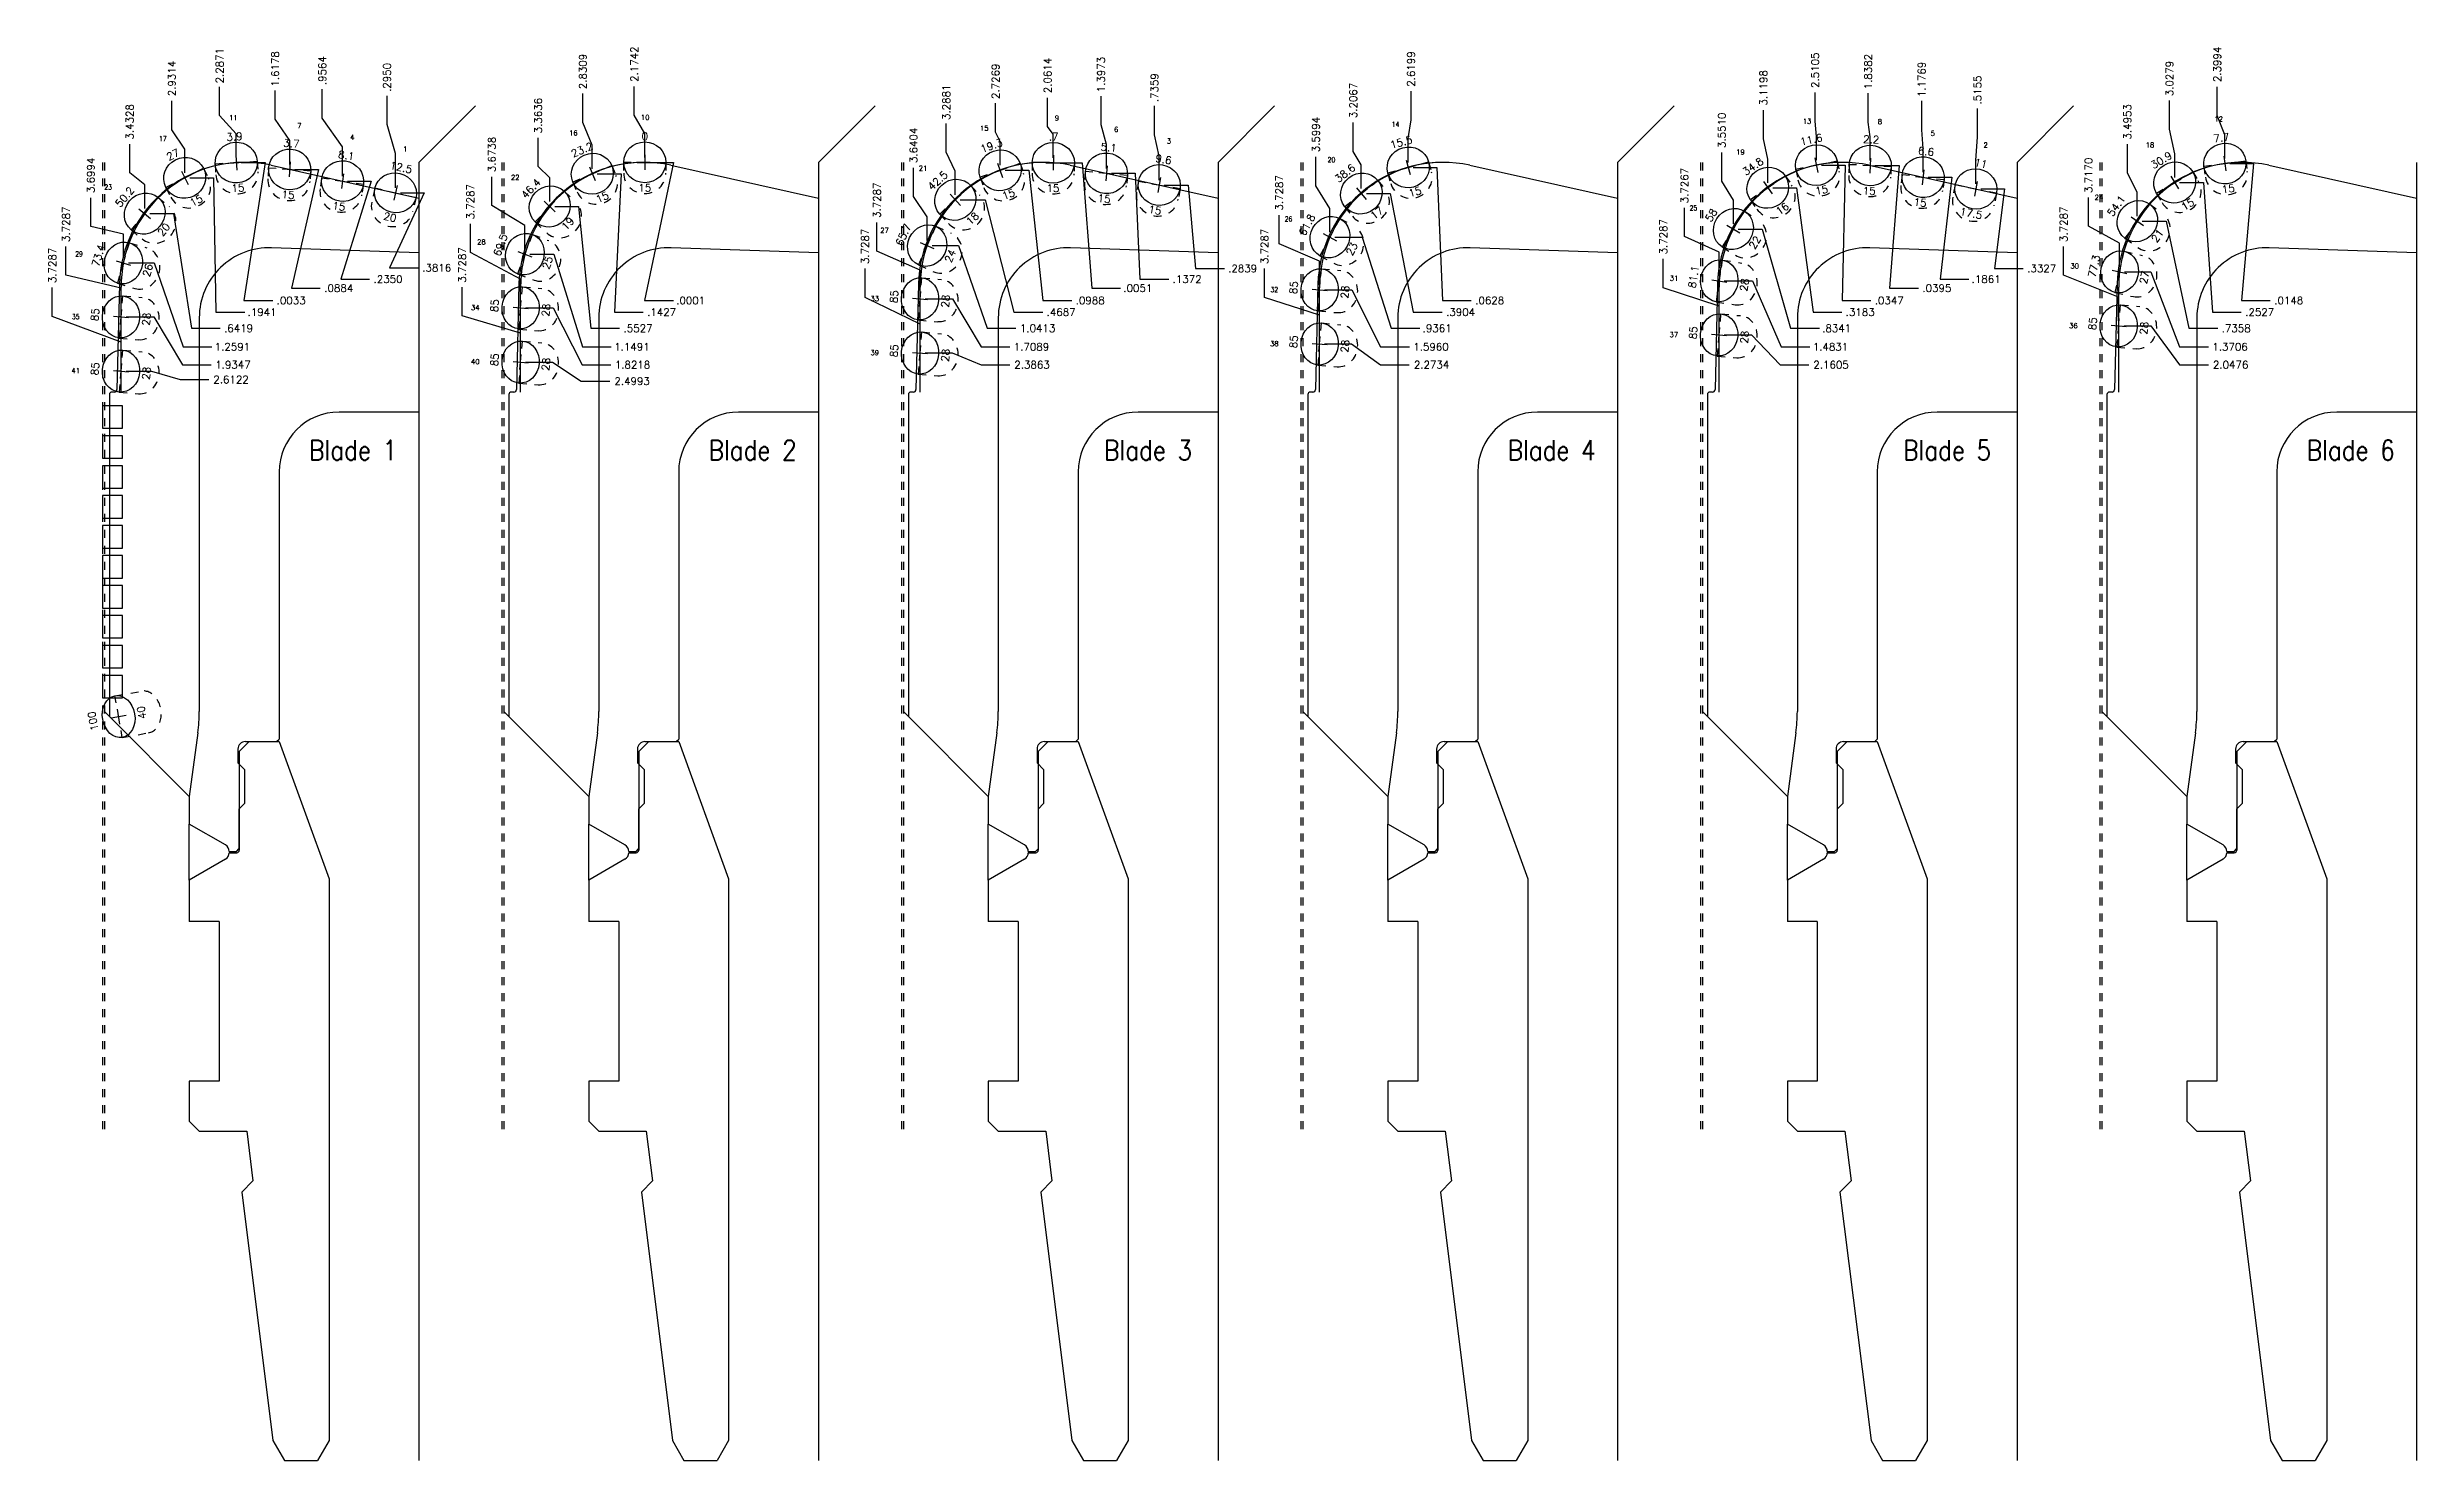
# Model space of a CAD drawing. Extents: x -25.3 to 36.7, y -3.6 to 16.
# Drawn here: x 1.34 to 30.99, y -1.73 to 15.96 of the extents above; entities that cross this region are included whole.
import ezdxf
from ezdxf.enums import TextEntityAlignment as Align

# ---------------------------------------------------------------- set-up
doc = ezdxf.new("R2010")
doc.units = 0
doc.header["$LTSCALE"] = 0.5
doc.header["$MEASUREMENT"] = 0
doc.linetypes.add('CENTER2', pattern=[1.125, 0.75, -0.125, 0.125, -0.125])
doc.linetypes.add('HIDDEN2', pattern=[0.1875, 0.125, -0.0625])
doc.layers.get('0').update_dxf_attribs({"linetype": 'CONTINUOUS'})
for name, color, linetype, true_color in [('Blade_1', 30, 'CONTINUOUS', 0xff7f00), ('Blade_2', 7, 'CONTINUOUS', 0xcccc00), ('Blade_3', 7, 'CONTINUOUS', 0x00cc00), ('Blade_4', 7, 'CONTINUOUS', 0x00cccc), ('Blade_5', 7, 'CONTINUOUS', 0x0066cc), ('Blade_6', 190, 'CONTINUOUS', 0x7f00ff)]:
    doc.layers.add(name, color=color, linetype=linetype, true_color=true_color)
for name, color, linetype in [('CLine', 5, 'CENTER2'), ('Dims', 4, 'CONTINUOUS'), ('Text', 3, 'CONTINUOUS')]:
    doc.layers.add(name, color=color, linetype=linetype)
doc.styles.add('RomanS', font='romans')
doc.dimstyles.new('Copy of Standard', dxfattribs={"dimtxt": 0.094, "dimasz": 0.18, "dimexe": 0.0625, "dimexo": 0.0625, "dimgap": 0.045, "dimtad": 0, "dimtih": 1, "dimtoh": 1, "dimdec": 4, "dimzin": 4, "dimdsep": 46, "dimtxsty": 'RomanS', "dimcen": 0.09, "dimadec": 3, "dimazin": 1, "dimtfac": 1, "dimtdec": 4, "dimtofl": 0, "dimtmove": 0, "dimatfit": 1, "dimfxl": 1, "dimtolj": 1, "dimtzin": 0, "dimarcsym": 0})

msp = doc.modelspace()

# ---------------------------------------------------------------- texts
at = {"layer": 'Blade_1', "style": 'RomanS', "width": 0.8}
for s, p in [('17', (2.7834, 14.82109)), ('23', (2.09838, 14.2132)), ('29', (1.73413, 13.37747)), ('35', (1.69312, 12.59196))]:
    msp.add_text(s, height=0.0625, dxfattribs=at).set_placement(p, align=Align.MIDDLE_CENTER)
at = {"layer": 'Blade_1', "style": 'RomanS'}
for s, p in [('7', (4.49281, 14.98395)), ('4', (5.15419, 14.83733)), ('1', (5.81557, 14.6907))]:
    msp.add_text(s, height=0.0625, dxfattribs=at).set_placement(p, align=Align.MIDDLE_CENTER)
at = {"layer": 'Blade_1', "char_height": 0.0625, "width": 0.0037632, "attachment_point": 5, "style": 'RomanS'}
for s, insert in [('11', (3.66492, 15.08117)), ('41', (1.69312, 11.91526))]:
    msp.add_mtext(s, dxfattribs=dict(at, insert=insert))
at = {"layer": 'Blade_2', "char_height": 0.0625, "width": 0.0037632, "attachment_point": 5, "style": 'RomanS'}
for s, insert in [('16', (7.92052, 14.89109)), ('10', (8.81941, 15.08558)), ('22', (7.19344, 14.33506)), ('28', (6.76955, 13.52679)), ('34', (6.69312, 12.70487)), ('40', (6.69312, 12.0278))]:
    msp.add_mtext(s, dxfattribs=dict(at, insert=insert))
at = {"layer": 'Blade_3', "char_height": 0.0625, "width": 0.0037632, "attachment_point": 5, "style": 'RomanS'}
for s, insert in [('15', (13.06315, 14.95111)), ('9', (13.97281, 15.07872)), ('6', (14.71327, 14.93508)), ('3', (15.37465, 14.78845)), ('21', (12.29725, 14.4495)), ('27', (11.81541, 13.67267)), ('33', (11.69312, 12.81777)), ('39', (11.69312, 12.14034))]:
    msp.add_mtext(s, dxfattribs=dict(at, insert=insert))
at = {"layer": 'Blade_4', "style": 'RomanS', "width": 0.8}
for s, p in [('14', (18.21012, 15.00037)), ('20', (17.40865, 14.55554)), ('26', (16.8714, 13.81469)), ('32', (16.69312, 12.93068))]:
    msp.add_text(s, height=0.0625, dxfattribs=at).set_placement(p, align=Align.MIDDLE_CENTER)
at = {"layer": 'Blade_4', "insert": (16.69312, 12.25324), "char_height": 0.0625, "width": 0.0037632, "attachment_point": 5, "style": 'RomanS'}
msp.add_mtext('38', dxfattribs=at)
at = {"layer": 'Blade_5', "style": 'RomanS', "width": 0.8}
msp.add_text('25', height=0.0625, dxfattribs=at).set_placement((21.9373, 13.95244), align=Align.MIDDLE_CENTER)
at = {"layer": 'Blade_5', "char_height": 0.0625, "width": 0.0037632, "attachment_point": 5, "style": 'RomanS'}
for s, insert in [('13', (23.35967, 15.03844)), ('8', (24.27235, 15.03283)), ('5', (24.93373, 14.8862)), ('19', (22.52709, 14.65298)), ('2', (25.59511, 14.73958)), ('31', (21.69608, 13.0731)), ('37', (21.69312, 12.36615))]:
    msp.add_mtext(s, dxfattribs=dict(at, insert=insert))
at = {"layer": 'Blade_6', "char_height": 0.0625, "width": 0.0037632, "attachment_point": 5, "style": 'RomanS'}
for s, insert in [('12', (28.51144, 15.06541)), ('18', (27.65214, 14.74159)), ('24', (27.01298, 14.08545)), ('30', (26.70957, 13.2256)), ('36', (26.69312, 12.47906))]:
    msp.add_mtext(s, dxfattribs=dict(at, insert=insert))
at = {"layer": 'Text', "style": 'RomanS', "width": 0.85}
for s, p in [('Blade 1', (4.61332, 10.79571)), ('Blade 2', (9.61332, 10.79571)), ('Blade 3', (14.56239, 10.79571)), ('Blade 4', (19.61332, 10.79571)), ('Blade 5', (24.56239, 10.79571)), ('Blade 6', (29.61332, 10.79571))]:
    msp.add_text(s, height=0.25, dxfattribs=at).set_placement(p)

# ---------------------------------------------------------------- blocks, each defined once
blk = doc.blocks.new('CMark')
at = {"layer": 'CLine'}
for p, q in [((-0.094, 0), (0.094, 0)), ((0, 0.094), (0, -0.094))]:
    blk.add_line(p, q, dxfattribs=at)
blk = doc.blocks.new('1313@20')
for p, q in [((-0.17, 0), (-0.265, 0)), ((0.171, 0), (0.264, 0))]:
    blk.add_line(p, q)
at = {"color": 8, "linetype": 'HIDDEN2', "ltscale": 0.5}
blk.add_line((-0.265, 0), (-0.265, -0.178), dxfattribs=at)
at = {"color": 8, "linetype": 'HIDDEN2', "ltscale": 0.5, "flags": 128}
blk.add_lwpolyline([(0.264, 0), (0.264, -0.178)], dxfattribs=at)
blk.add_ellipse((0, 0), major_axis=(0.264, 0), ratio=0.939693)
at = {"color": 8, "linetype": 'HIDDEN2', "ltscale": 0.5}
blk.add_ellipse((0, -0.178), major_axis=(0.264, 0), ratio=0.939693, start_param=3.141593, end_param=6.283185, dxfattribs=at)
blk.add_blockref('CMark', (0, 0))
at = {"style": 'RomanS'}
blk.add_text('20', height=0.094, dxfattribs=at).set_placement((0, -0.311), align=Align.MIDDLE_CENTER)
blk.add_attdef('ANG', text='', height=0.094, dxfattribs=at).set_placement((0, 0.251), align=Align.BOTTOM_CENTER)
blk = doc.blocks.new('1313@15')
for p, q in [((-0.17, 0), (-0.265, 0)), ((0.171, 0), (0.264, 0))]:
    blk.add_line(p, q)
at = {"color": 8, "linetype": 'HIDDEN2', "ltscale": 0.5}
blk.add_line((-0.265, 0), (-0.265, -0.135), dxfattribs=at)
at = {"color": 8, "linetype": 'HIDDEN2', "ltscale": 0.5, "flags": 128}
blk.add_lwpolyline([(0.264, 0), (0.264, -0.135)], dxfattribs=at)
blk.add_ellipse((0, 0), major_axis=(0.264, 0), ratio=0.965926)
at = {"color": 8, "linetype": 'HIDDEN2', "ltscale": 0.5}
blk.add_ellipse((0, -0.135), major_axis=(0.264, 0), ratio=0.965926, start_param=3.141593, end_param=6.283185, dxfattribs=at)
blk.add_blockref('CMark', (0, 0))
at = {"style": 'RomanS'}
blk.add_text('15', height=0.094, dxfattribs=at).set_placement((0, -0.318), align=Align.MIDDLE_CENTER)
blk.add_attdef('ANG', text='', height=0.094, dxfattribs=at).set_placement((0, 0.251), align=Align.BOTTOM_CENTER)
blk = doc.blocks.new('1313@28')
for p, q in [((-0.17, 0), (-0.265, 0)), ((0.171, 0), (0.264, 0))]:
    blk.add_line(p, q)
at = {"color": 8, "linetype": 'HIDDEN2', "ltscale": 0.5}
blk.add_line((-0.265, 0), (-0.265, -0.244), dxfattribs=at)
at = {"color": 8, "linetype": 'HIDDEN2', "ltscale": 0.5, "flags": 128}
blk.add_lwpolyline([(0.264, 0), (0.264, -0.244)], dxfattribs=at)
blk.add_ellipse((0, 0), major_axis=(0.264, 0), ratio=0.882949)
at = {"color": 8, "linetype": 'HIDDEN2', "ltscale": 0.5}
blk.add_ellipse((0, -0.244), major_axis=(0.264, 0), ratio=0.882949, start_param=3.141593, end_param=6.283185, dxfattribs=at)
blk.add_blockref('CMark', (0, 0))
at = {"style": 'RomanS'}
blk.add_text('28', height=0.094, dxfattribs=at).set_placement((0, -0.318), align=Align.MIDDLE_CENTER)
blk.add_attdef('ANG', text='', height=0.094, dxfattribs=at).set_placement((0, 0.251), align=Align.BOTTOM_CENTER)
blk = doc.blocks.new('1313@26')
for p, q in [((-0.17, 0), (-0.265, 0)), ((0.171, 0), (0.264, 0))]:
    blk.add_line(p, q)
at = {"color": 8, "linetype": 'HIDDEN2', "ltscale": 0.5}
blk.add_line((-0.265, 0), (-0.265, -0.228), dxfattribs=at)
at = {"color": 8, "linetype": 'HIDDEN2', "ltscale": 0.5, "flags": 128}
blk.add_lwpolyline([(0.264, 0), (0.264, -0.228)], dxfattribs=at)
blk.add_ellipse((0, 0), major_axis=(0.264, 0), ratio=0.89879)
at = {"color": 8, "linetype": 'HIDDEN2', "ltscale": 0.5}
blk.add_ellipse((0, -0.228), major_axis=(0.264, 0), ratio=0.89879, start_param=3.141593, end_param=6.283185, dxfattribs=at)
blk.add_blockref('CMark', (0, 0))
at = {"style": 'RomanS'}
blk.add_text('26', height=0.094, dxfattribs=at).set_placement((0, -0.318), align=Align.MIDDLE_CENTER)
blk.add_attdef('ANG', text='', height=0.094, dxfattribs=at).set_placement((0, 0.251), align=Align.BOTTOM_CENTER)
blk = doc.blocks.new('1313@25')
for p, q in [((-0.17, 0), (-0.265, 0)), ((0.171, 0), (0.264, 0))]:
    blk.add_line(p, q)
at = {"color": 8, "linetype": 'HIDDEN2', "ltscale": 0.5}
blk.add_line((-0.265, 0), (-0.265, -0.22), dxfattribs=at)
at = {"color": 8, "linetype": 'HIDDEN2', "ltscale": 0.5, "flags": 128}
blk.add_lwpolyline([(0.264, 0), (0.264, -0.22)], dxfattribs=at)
blk.add_ellipse((0, 0), major_axis=(0.264, 0), ratio=0.906308)
at = {"color": 8, "linetype": 'HIDDEN2', "ltscale": 0.5}
blk.add_ellipse((0, -0.22), major_axis=(0.264, 0), ratio=0.906308, start_param=3.141593, end_param=6.283185, dxfattribs=at)
blk.add_blockref('CMark', (0, 0))
at = {"style": 'RomanS'}
blk.add_text('25', height=0.094, dxfattribs=at).set_placement((0, -0.302), align=Align.MIDDLE_CENTER)
blk.add_attdef('ANG', text='', height=0.094, dxfattribs=at).set_placement((0, 0.251), align=Align.BOTTOM_CENTER)
blk = doc.blocks.new('1313@19')
for p, q in [((-0.17, 0), (-0.265, 0)), ((0.171, 0), (0.264, 0))]:
    blk.add_line(p, q)
at = {"color": 8, "linetype": 'HIDDEN2', "ltscale": 0.5}
blk.add_line((-0.265, 0), (-0.265, -0.199), dxfattribs=at)
at = {"color": 8, "linetype": 'HIDDEN2', "ltscale": 0.5, "flags": 128}
blk.add_lwpolyline([(0.264, 0), (0.264, -0.199)], dxfattribs=at)
blk.add_ellipse((0, 0), major_axis=(0.264, 0), ratio=0.945519)
at = {"color": 8, "linetype": 'HIDDEN2', "ltscale": 0.5}
blk.add_ellipse((0, -0.199), major_axis=(0.264, 0), ratio=0.92388, start_param=3.141593, end_param=6.283185, dxfattribs=at)
blk.add_blockref('CMark', (0, 0))
at = {"style": 'RomanS'}
blk.add_text('19', height=0.094, dxfattribs=at).set_placement((0, -0.311), align=Align.MIDDLE_CENTER)
blk.add_attdef('ANG', text='', height=0.094, dxfattribs=at).set_placement((0, 0.251), align=Align.BOTTOM_CENTER)
blk = doc.blocks.new('*D78')
at = {"layer": 'Dims', "color": 0, "lineweight": -2, "transparency": 16777216}
for p, q in [((5.589, 14.995), (5.589, 15.355)), ((5.694, 14.635), (5.589, 14.995)), ((5.694, 14.204), (5.694, 14.635))]:
    blk.add_line(p, q, dxfattribs=at)
at = {"layer": 'Dims', "color": 0, "transparency": 16777216, "insert": (5.589, 15.586), "char_height": 0.094, "attachment_point": 5, "rotation": 90, "style": 'RomanS'}
blk.add_mtext('\\A1;.2950', dxfattribs=at)
blk = doc.blocks.new('*D79')
at = {"layer": 'Dims', "color": 0, "lineweight": -2, "transparency": 16777216}
for p, q in [((6.054, 14.142), (5.62, 13.203)), ((5.756, 14.142), (6.054, 14.142)), ((5.62, 13.203), (5.98, 13.203))]:
    blk.add_line(p, q, dxfattribs=at)
at = {"layer": 'Dims', "color": 0, "transparency": 16777216, "insert": (6.211, 13.203), "char_height": 0.094, "attachment_point": 5, "style": 'RomanS'}
blk.add_mtext('\\A1;.3816', dxfattribs=at)
blk = doc.blocks.new('*D80')
at = {"layer": 'Dims', "color": 0, "lineweight": -2, "transparency": 16777216}
for p, q in [((4.779, 15.078), (4.779, 15.438)), ((5.032, 14.718), (4.779, 15.078)), ((5.032, 14.351), (5.032, 14.718))]:
    blk.add_line(p, q, dxfattribs=at)
at = {"layer": 'Dims', "color": 0, "transparency": 16777216, "insert": (4.779, 15.671), "char_height": 0.094, "attachment_point": 5, "rotation": 90, "style": 'RomanS'}
blk.add_mtext('\\A1;.9564', dxfattribs=at)
blk = doc.blocks.new('*D81')
at = {"layer": 'Dims', "color": 0, "lineweight": -2, "transparency": 16777216}
for p, q in [((5.392, 14.288), (5.011, 13.061)), ((5.095, 14.288), (5.392, 14.288)), ((5.011, 13.061), (5.371, 13.061))]:
    blk.add_line(p, q, dxfattribs=at)
at = {"layer": 'Dims', "color": 0, "transparency": 16777216, "insert": (5.602, 13.061), "char_height": 0.094, "attachment_point": 5, "style": 'RomanS'}
blk.add_mtext('\\A1;.2350', dxfattribs=at)
blk = doc.blocks.new('*D82')
at = {"layer": 'Dims', "color": 0, "lineweight": -2, "transparency": 16777216}
for p, q in [((4.189, 15.062), (4.189, 15.422)), ((4.371, 14.795), (4.189, 15.062)), ((4.371, 14.497), (4.371, 14.795))]:
    blk.add_line(p, q, dxfattribs=at)
at = {"layer": 'Dims', "color": 0, "transparency": 16777216, "insert": (4.189, 15.693), "char_height": 0.094, "attachment_point": 5, "rotation": 90, "style": 'RomanS'}
blk.add_mtext('\\A1;1.6178', dxfattribs=at)
blk = doc.blocks.new('*D83')
at = {"layer": 'Dims', "color": 0, "lineweight": -2, "transparency": 16777216}
for p, q in [((4.731, 14.435), (4.392, 12.949)), ((4.434, 14.435), (4.731, 14.435)), ((4.392, 12.949), (4.752, 12.949))]:
    blk.add_line(p, q, dxfattribs=at)
at = {"layer": 'Dims', "color": 0, "transparency": 16777216, "insert": (4.985, 12.949), "char_height": 0.094, "attachment_point": 5, "style": 'RomanS'}
blk.add_mtext('\\A1;.0884', dxfattribs=at)
blk = doc.blocks.new('*D84')
at = {"layer": 'Dims', "color": 0, "lineweight": -2, "transparency": 16777216}
for p, q in [((3.494, 15.109), (3.494, 15.469)), ((3.702, 14.88), (3.494, 15.109)), ((3.702, 14.582), (3.702, 14.88))]:
    blk.add_line(p, q, dxfattribs=at)
at = {"layer": 'Dims', "color": 0, "transparency": 16777216, "insert": (3.494, 15.733), "char_height": 0.094, "attachment_point": 5, "rotation": 90, "style": 'RomanS'}
blk.add_mtext('\\A1;2.2871', dxfattribs=at)
blk = doc.blocks.new('*D85')
at = {"layer": 'Dims', "color": 0, "lineweight": -2, "transparency": 16777216}
for p, q in [((3.764, 14.52), (4.062, 14.52)), ((4.062, 14.52), (3.798, 12.795)), ((3.798, 12.795), (4.158, 12.795))]:
    blk.add_line(p, q, dxfattribs=at)
at = {"layer": 'Dims', "color": 0, "transparency": 16777216, "insert": (4.389, 12.795), "char_height": 0.094, "attachment_point": 5, "style": 'RomanS'}
blk.add_mtext('\\A1;.0033', dxfattribs=at)
blk = doc.blocks.new('*D86')
at = {"layer": 'Dims', "color": 0, "lineweight": -2, "transparency": 16777216}
for p, q in [((2.896, 14.932), (2.896, 15.292)), ((3.057, 14.689), (2.896, 14.932)), ((3.057, 14.392), (3.057, 14.689))]:
    blk.add_line(p, q, dxfattribs=at)
at = {"layer": 'Dims', "color": 0, "transparency": 16777216, "insert": (2.896, 15.572), "char_height": 0.094, "attachment_point": 5, "rotation": 90, "style": 'RomanS'}
blk.add_mtext('\\A1;2.9314', dxfattribs=at)
blk = doc.blocks.new('*D87')
at = {"layer": 'Dims', "color": 0, "lineweight": -2, "transparency": 16777216}
for p, q in [((3.12, 14.329), (3.417, 14.329)), ((3.417, 14.329), (3.448, 12.649)), ((3.448, 12.649), (3.808, 12.649))]:
    blk.add_line(p, q, dxfattribs=at)
at = {"layer": 'Dims', "color": 0, "transparency": 16777216, "insert": (4.025, 12.649), "char_height": 0.094, "attachment_point": 5, "style": 'RomanS'}
blk.add_mtext('\\A1;.1941', dxfattribs=at)
blk = doc.blocks.new('*D88')
at = {"layer": 'Dims', "color": 0, "lineweight": -2, "transparency": 16777216}
for p, q in [((2.369, 14.392), (2.369, 14.752)), ((2.556, 14.241), (2.369, 14.392)), ((2.556, 13.944), (2.556, 14.241))]:
    blk.add_line(p, q, dxfattribs=at)
at = {"layer": 'Dims', "color": 0, "transparency": 16777216, "insert": (2.369, 15.03), "char_height": 0.094, "attachment_point": 5, "rotation": 90, "style": 'RomanS'}
blk.add_mtext('\\A1;3.4328', dxfattribs=at)
blk = doc.blocks.new('*D89')
at = {"layer": 'Dims', "color": 0, "lineweight": -2, "transparency": 16777216}
for p, q in [((2.619, 13.881), (2.916, 13.881)), ((2.916, 13.881), (3.142, 12.446)), ((3.142, 12.446), (3.502, 12.446))]:
    blk.add_line(p, q, dxfattribs=at)
at = {"layer": 'Dims', "color": 0, "transparency": 16777216, "insert": (3.731, 12.446), "char_height": 0.094, "attachment_point": 5, "style": 'RomanS'}
blk.add_mtext('\\A1;.6419', dxfattribs=at)
blk = doc.blocks.new('*D90')
at = {"layer": 'Dims', "color": 0, "lineweight": -2, "transparency": 16777216}
for p, q in [((1.882, 13.72), (1.882, 14.08)), ((2.289, 13.624), (1.882, 13.72)), ((2.289, 13.327), (2.289, 13.624))]:
    blk.add_line(p, q, dxfattribs=at)
at = {"layer": 'Dims', "color": 0, "transparency": 16777216, "insert": (1.882, 14.36), "char_height": 0.094, "attachment_point": 5, "rotation": 90, "style": 'RomanS'}
blk.add_mtext('\\A1;3.6994', dxfattribs=at)
blk = doc.blocks.new('*D91')
at = {"layer": 'Dims', "color": 0, "lineweight": -2, "transparency": 16777216}
for p, q in [((2.352, 13.264), (2.676, 13.264)), ((2.676, 13.264), (3.036, 12.214)), ((3.036, 12.214), (3.396, 12.214))]:
    blk.add_line(p, q, dxfattribs=at)
at = {"layer": 'Dims', "color": 0, "transparency": 16777216, "insert": (3.654, 12.214), "char_height": 0.094, "attachment_point": 5, "style": 'RomanS'}
blk.add_mtext('\\A1;1.2591', dxfattribs=at)
blk = doc.blocks.new('*D92')
at = {"layer": 'Dims', "color": 0, "lineweight": -2, "transparency": 16777216}
for p, q in [((1.571, 13.111), (1.571, 13.471)), ((2.26, 12.948), (1.571, 13.111)), ((2.26, 12.651), (2.26, 12.948))]:
    blk.add_line(p, q, dxfattribs=at)
at = {"layer": 'Dims', "color": 0, "transparency": 16777216, "insert": (1.571, 13.748), "char_height": 0.094, "attachment_point": 5, "rotation": 90, "style": 'RomanS'}
blk.add_mtext('\\A1;3.7287', dxfattribs=at)
blk = doc.blocks.new('*D93')
at = {"layer": 'Dims', "color": 0, "lineweight": -2, "transparency": 16777216}
for p, q in [((2.323, 12.588), (2.67, 12.588)), ((2.67, 12.588), (3.03, 11.99)), ((3.03, 11.99), (3.39, 11.99))]:
    blk.add_line(p, q, dxfattribs=at)
at = {"layer": 'Dims', "color": 0, "transparency": 16777216, "insert": (3.661, 11.99), "char_height": 0.094, "attachment_point": 5, "style": 'RomanS'}
blk.add_mtext('\\A1;1.9347', dxfattribs=at)
blk = doc.blocks.new('*D94')
at = {"layer": 'Dims', "color": 0, "lineweight": -2, "transparency": 16777216}
for p, q in [((8.683, 15.114), (8.683, 15.474)), ((8.815, 14.883), (8.683, 15.114)), ((8.815, 14.586), (8.815, 14.883))]:
    blk.add_line(p, q, dxfattribs=at)
at = {"layer": 'Dims', "color": 0, "transparency": 16777216, "insert": (8.683, 15.752), "char_height": 0.094, "attachment_point": 5, "rotation": 90, "style": 'RomanS'}
blk.add_mtext('\\A1;2.1742', dxfattribs=at)
blk = doc.blocks.new('*D95')
at = {"layer": 'Dims', "color": 0, "lineweight": -2, "transparency": 16777216}
for p, q in [((9.175, 14.523), (8.812, 12.795)), ((8.877, 14.523), (9.175, 14.523)), ((8.812, 12.795), (9.172, 12.795))]:
    blk.add_line(p, q, dxfattribs=at)
at = {"layer": 'Dims', "color": 0, "transparency": 16777216, "insert": (9.389, 12.795), "char_height": 0.094, "attachment_point": 5, "style": 'RomanS'}
blk.add_mtext('\\A1;.0001', dxfattribs=at)
blk = doc.blocks.new('*D96')
at = {"layer": 'Dims', "color": 0, "lineweight": -2, "transparency": 16777216}
for p, q in [((8.039, 15.024), (8.039, 15.384)), ((8.158, 14.74), (8.039, 15.024)), ((8.158, 14.443), (8.158, 14.74))]:
    blk.add_line(p, q, dxfattribs=at)
at = {"layer": 'Dims', "color": 0, "transparency": 16777216, "insert": (8.039, 15.66), "char_height": 0.094, "attachment_point": 5, "rotation": 90, "style": 'RomanS'}
blk.add_mtext('\\A1;2.8309', dxfattribs=at)
blk = doc.blocks.new('*D97')
at = {"layer": 'Dims', "color": 0, "lineweight": -2, "transparency": 16777216}
for p, q in [((8.22, 14.38), (8.518, 14.38)), ((8.518, 14.38), (8.435, 12.649)), ((8.435, 12.649), (8.795, 12.649))]:
    blk.add_line(p, q, dxfattribs=at)
at = {"layer": 'Dims', "color": 0, "transparency": 16777216, "insert": (9.025, 12.649), "char_height": 0.094, "attachment_point": 5, "style": 'RomanS'}
blk.add_mtext('\\A1;.1427', dxfattribs=at)
blk = doc.blocks.new('*D98')
at = {"layer": 'Dims', "color": 0, "lineweight": -2, "transparency": 16777216}
for p, q in [((7.48, 14.47), (7.48, 14.83)), ((7.625, 14.33), (7.48, 14.47)), ((7.625, 14.033), (7.625, 14.33))]:
    blk.add_line(p, q, dxfattribs=at)
at = {"layer": 'Dims', "color": 0, "transparency": 16777216, "insert": (7.48, 15.108), "char_height": 0.094, "attachment_point": 5, "rotation": 90, "style": 'RomanS'}
blk.add_mtext('\\A1;3.3636', dxfattribs=at)
blk = doc.blocks.new('*D99')
at = {"layer": 'Dims', "color": 0, "lineweight": -2, "transparency": 16777216}
for p, q in [((7.688, 13.97), (7.985, 13.97)), ((7.985, 13.97), (8.14, 12.446)), ((8.14, 12.446), (8.5, 12.446))]:
    blk.add_line(p, q, dxfattribs=at)
at = {"layer": 'Dims', "color": 0, "transparency": 16777216, "insert": (8.731, 12.446), "char_height": 0.094, "attachment_point": 5, "style": 'RomanS'}
blk.add_mtext('\\A1;.5527', dxfattribs=at)
blk = doc.blocks.new('*D100')
at = {"layer": 'Dims', "color": 0, "lineweight": -2, "transparency": 16777216}
for p, q in [((6.901, 13.984), (6.901, 14.344)), ((7.315, 13.734), (6.901, 13.984)), ((7.315, 13.437), (7.315, 13.734))]:
    blk.add_line(p, q, dxfattribs=at)
at = {"layer": 'Dims', "color": 0, "transparency": 16777216, "insert": (6.901, 14.622), "char_height": 0.094, "attachment_point": 5, "rotation": 90, "style": 'RomanS'}
blk.add_mtext('\\A1;3.6738', dxfattribs=at)
blk = doc.blocks.new('*D101')
at = {"layer": 'Dims', "color": 0, "lineweight": -2, "transparency": 16777216}
for p, q in [((7.378, 13.374), (7.676, 13.374)), ((7.676, 13.374), (8.036, 12.214)), ((8.036, 12.214), (8.396, 12.214))]:
    blk.add_line(p, q, dxfattribs=at)
at = {"layer": 'Dims', "color": 0, "transparency": 16777216, "insert": (8.654, 12.214), "char_height": 0.094, "attachment_point": 5, "style": 'RomanS'}
blk.add_mtext('\\A1;1.1491', dxfattribs=at)
blk = doc.blocks.new('*D102')
at = {"layer": 'Dims', "color": 0, "lineweight": -2, "transparency": 16777216}
for p, q in [((6.632, 13.393), (6.632, 13.753)), ((7.26, 13.061), (6.632, 13.393)), ((7.26, 12.764), (7.26, 13.061))]:
    blk.add_line(p, q, dxfattribs=at)
at = {"layer": 'Dims', "color": 0, "transparency": 16777216, "insert": (6.632, 14.03), "char_height": 0.094, "attachment_point": 5, "rotation": 90, "style": 'RomanS'}
blk.add_mtext('\\A1;3.7287', dxfattribs=at)
blk = doc.blocks.new('*D103')
at = {"layer": 'Dims', "color": 0, "lineweight": -2, "transparency": 16777216}
for p, q in [((7.323, 12.701), (7.67, 12.701)), ((7.67, 12.701), (8.03, 11.99)), ((8.03, 11.99), (8.39, 11.99))]:
    blk.add_line(p, q, dxfattribs=at)
at = {"layer": 'Dims', "color": 0, "transparency": 16777216, "insert": (8.661, 11.99), "char_height": 0.094, "attachment_point": 5, "style": 'RomanS'}
blk.add_mtext('\\A1;1.8218', dxfattribs=at)
blk = doc.blocks.new('*D186')
at = {"layer": 'Dims', "color": 0, "lineweight": -2, "transparency": 16777216}
for p, q in [((1.4, 12.595), (1.4, 12.955)), ((2.26, 12.271), (1.4, 12.595)), ((2.26, 11.973), (2.26, 12.271))]:
    blk.add_line(p, q, dxfattribs=at)
at = {"layer": 'Dims', "color": 0, "transparency": 16777216, "insert": (1.4, 13.233), "char_height": 0.094, "attachment_point": 5, "rotation": 90, "style": 'RomanS'}
blk.add_mtext('\\A1;3.7287', dxfattribs=at)
blk = doc.blocks.new('*D187')
at = {"layer": 'Dims', "color": 0, "lineweight": -2, "transparency": 16777216}
for p, q in [((2.323, 11.911), (2.64, 11.911)), ((2.64, 11.911), (3, 11.804)), ((3, 11.804), (3.36, 11.804))]:
    blk.add_line(p, q, dxfattribs=at)
at = {"layer": 'Dims', "color": 0, "transparency": 16777216, "insert": (3.637, 11.804), "char_height": 0.094, "attachment_point": 5, "style": 'RomanS'}
blk.add_mtext('\\A1;2.6122', dxfattribs=at)
blk = doc.blocks.new('*D188')
at = {"layer": 'Dims', "color": 0, "lineweight": -2, "transparency": 16777216}
for p, q in [((6.529, 12.601), (6.529, 12.961)), ((7.26, 12.384), (6.529, 12.601)), ((7.26, 12.086), (7.26, 12.384))]:
    blk.add_line(p, q, dxfattribs=at)
at = {"layer": 'Dims', "color": 0, "transparency": 16777216, "insert": (6.529, 13.239), "char_height": 0.094, "attachment_point": 5, "rotation": 90, "style": 'RomanS'}
blk.add_mtext('\\A1;3.7287', dxfattribs=at)
blk = doc.blocks.new('*D189')
at = {"layer": 'Dims', "color": 0, "lineweight": -2, "transparency": 16777216}
for p, q in [((7.323, 12.024), (7.658, 12.024)), ((7.658, 12.024), (8.018, 11.785)), ((8.018, 11.785), (8.378, 11.785))]:
    blk.add_line(p, q, dxfattribs=at)
at = {"layer": 'Dims', "color": 0, "transparency": 16777216, "insert": (8.656, 11.785), "char_height": 0.094, "attachment_point": 5, "style": 'RomanS'}
blk.add_mtext('\\A1;2.4993', dxfattribs=at)
blk = doc.blocks.new('1313@40')
for p, q in [((-0.265, 0), (-0.177, 0)), ((0.177, 0), (0.264, 0))]:
    blk.add_line(p, q)
at = {"color": 8, "linetype": 'HIDDEN2'}
for p, q in [((-0.265, 0), (-0.265, -0.334)), ((0.264, 0), (0.264, -0.334))]:
    blk.add_line(p, q, dxfattribs=at)
blk.add_ellipse((0, 0), major_axis=(0.265, 0), ratio=0.765974)
blk.add_ellipse((0, -0.334), major_axis=(-0.265, 0), ratio=0.765974, start_param=0, end_param=3.141593, dxfattribs=at)
blk.add_blockref('CMark', (0, 0))
at = {"style": 'RomanS'}
blk.add_text('40', height=0.094, dxfattribs=at).set_placement((0, -0.292), align=Align.MIDDLE_CENTER)
blk.add_attdef('ANG', text='', height=0.094, dxfattribs=at).set_placement((0, 0.251), align=Align.BOTTOM_CENTER)
blk = doc.blocks.new('1313@23')
for p, q in [((-0.17, 0), (-0.265, 0)), ((0.171, 0), (0.264, 0))]:
    blk.add_line(p, q)
at = {"color": 8, "linetype": 'HIDDEN2', "ltscale": 0.5}
blk.add_line((-0.265, 0), (-0.265, -0.199), dxfattribs=at)
at = {"color": 8, "linetype": 'HIDDEN2', "ltscale": 0.5, "flags": 128}
blk.add_lwpolyline([(0.264, 0), (0.264, -0.199)], dxfattribs=at)
blk.add_ellipse((0, 0), major_axis=(0.264, 0), ratio=0.920505)
at = {"color": 8, "linetype": 'HIDDEN2', "ltscale": 0.5}
blk.add_ellipse((0, -0.199), major_axis=(0.264, 0), ratio=0.92388, start_param=3.141593, end_param=6.283185, dxfattribs=at)
blk.add_blockref('CMark', (0, 0))
at = {"style": 'RomanS'}
blk.add_text('23', height=0.094, dxfattribs=at).set_placement((0, -0.311), align=Align.MIDDLE_CENTER)
blk.add_attdef('ANG', text='', height=0.094, dxfattribs=at).set_placement((0, 0.251), align=Align.BOTTOM_CENTER)
blk = doc.blocks.new('1313@17')
for p, q in [((-0.17, 0), (-0.265, 0)), ((0.171, 0), (0.264, 0))]:
    blk.add_line(p, q)
at = {"color": 8, "linetype": 'HIDDEN2', "ltscale": 0.5}
blk.add_line((-0.265, 0), (-0.265, -0.152), dxfattribs=at)
at = {"color": 8, "linetype": 'HIDDEN2', "ltscale": 0.5, "flags": 128}
blk.add_lwpolyline([(0.264, 0), (0.264, -0.152)], dxfattribs=at)
blk.add_ellipse((0, 0), major_axis=(0.264, 0), ratio=0.956305)
at = {"color": 8, "linetype": 'HIDDEN2', "ltscale": 0.5}
blk.add_ellipse((0, -0.152), major_axis=(0.264, 0), ratio=0.92388, start_param=3.141593, end_param=6.283185, dxfattribs=at)
blk.add_blockref('CMark', (0, 0))
at = {"style": 'RomanS'}
blk.add_text('17', height=0.094, dxfattribs=at).set_placement((0, -0.311), align=Align.MIDDLE_CENTER)
blk.add_attdef('ANG', text='', height=0.094, dxfattribs=at).set_placement((0, 0.251), align=Align.BOTTOM_CENTER)
blk = doc.blocks.new('1313@24')
for p, q in [((-0.17, 0), (-0.265, 0)), ((0.171, 0), (0.264, 0))]:
    blk.add_line(p, q)
at = {"color": 8, "linetype": 'HIDDEN2', "ltscale": 0.5}
blk.add_line((-0.265, 0), (-0.265, -0.212), dxfattribs=at)
at = {"color": 8, "linetype": 'HIDDEN2', "ltscale": 0.5, "flags": 128}
blk.add_lwpolyline([(0.264, 0), (0.264, -0.212)], dxfattribs=at)
blk.add_ellipse((0, 0), major_axis=(0.264, 0), ratio=0.913535)
at = {"color": 8, "linetype": 'HIDDEN2', "ltscale": 0.5}
blk.add_ellipse((0, -0.212), major_axis=(0.264, 0), ratio=0.913535, start_param=3.141593, end_param=6.283185, dxfattribs=at)
blk.add_blockref('CMark', (0, 0))
at = {"style": 'RomanS'}
blk.add_text('24', height=0.094, dxfattribs=at).set_placement((0, -0.318), align=Align.MIDDLE_CENTER)
blk.add_attdef('ANG', text='', height=0.094, dxfattribs=at).set_placement((0, 0.251), align=Align.BOTTOM_CENTER)
blk = doc.blocks.new('1313@18')
for p, q in [((-0.17, 0), (-0.265, 0)), ((0.171, 0), (0.264, 0))]:
    blk.add_line(p, q)
at = {"color": 8, "linetype": 'HIDDEN2', "ltscale": 0.5}
blk.add_line((-0.265, 0), (-0.265, -0.161), dxfattribs=at)
at = {"color": 8, "linetype": 'HIDDEN2', "ltscale": 0.5, "flags": 128}
blk.add_lwpolyline([(0.264, 0), (0.264, -0.161)], dxfattribs=at)
blk.add_ellipse((0, 0), major_axis=(0.264, 0), ratio=0.951057)
at = {"color": 8, "linetype": 'HIDDEN2', "ltscale": 0.5}
blk.add_ellipse((0, -0.161), major_axis=(0.264, 0), ratio=0.951057, start_param=3.141593, end_param=6.283185, dxfattribs=at)
blk.add_blockref('CMark', (0, 0))
at = {"style": 'RomanS'}
blk.add_text('18', height=0.094, dxfattribs=at).set_placement((0, -0.318), align=Align.MIDDLE_CENTER)
blk.add_attdef('ANG', text='', height=0.094, dxfattribs=at).set_placement((0, 0.251), align=Align.BOTTOM_CENTER)
blk = doc.blocks.new('*D104')
at = {"layer": 'Dims', "color": 0, "lineweight": -2, "transparency": 16777216}
for p, q in [((15.194, 14.869), (15.194, 15.229)), ((15.253, 14.599), (15.194, 14.869)), ((15.253, 14.302), (15.253, 14.599))]:
    blk.add_line(p, q, dxfattribs=at)
at = {"layer": 'Dims', "color": 0, "transparency": 16777216, "insert": (15.194, 15.458), "char_height": 0.094, "attachment_point": 5, "rotation": 90, "style": 'RomanS'}
blk.add_mtext('\\A1;.7359', dxfattribs=at)
blk = doc.blocks.new('*D105')
at = {"layer": 'Dims', "color": 0, "lineweight": -2, "transparency": 16777216}
for p, q in [((15.315, 14.239), (15.613, 14.239)), ((15.613, 14.239), (15.708, 13.195)), ((15.708, 13.195), (16.068, 13.195))]:
    blk.add_line(p, q, dxfattribs=at)
at = {"layer": 'Dims', "color": 0, "transparency": 16777216, "insert": (16.297, 13.195), "char_height": 0.094, "attachment_point": 5, "style": 'RomanS'}
blk.add_mtext('\\A1;.2839', dxfattribs=at)
blk = doc.blocks.new('*D106')
at = {"layer": 'Dims', "color": 0, "lineweight": -2, "transparency": 16777216}
for p, q in [((14.525, 14.991), (14.525, 15.351)), ((14.592, 14.746), (14.525, 14.991)), ((14.592, 14.448), (14.592, 14.746))]:
    blk.add_line(p, q, dxfattribs=at)
at = {"layer": 'Dims', "color": 0, "transparency": 16777216, "insert": (14.525, 15.622), "char_height": 0.094, "attachment_point": 5, "rotation": 90, "style": 'RomanS'}
blk.add_mtext('\\A1;1.3973', dxfattribs=at)
blk = doc.blocks.new('*D107')
at = {"layer": 'Dims', "color": 0, "lineweight": -2, "transparency": 16777216}
for p, q in [((14.654, 14.386), (14.952, 14.386)), ((14.952, 14.386), (15.011, 13.061)), ((15.011, 13.061), (15.371, 13.061))]:
    blk.add_line(p, q, dxfattribs=at)
at = {"layer": 'Dims', "color": 0, "transparency": 16777216, "insert": (15.602, 13.061), "char_height": 0.094, "attachment_point": 5, "style": 'RomanS'}
blk.add_mtext('\\A1;.1372', dxfattribs=at)
blk = doc.blocks.new('*D108')
at = {"layer": 'Dims', "color": 0, "lineweight": -2, "transparency": 16777216}
for p, q in [((13.856, 14.97), (13.856, 15.33)), ((13.927, 14.878), (13.856, 14.97)), ((13.927, 14.581), (13.927, 14.878))]:
    blk.add_line(p, q, dxfattribs=at)
at = {"layer": 'Dims', "color": 0, "transparency": 16777216, "insert": (13.856, 15.61), "char_height": 0.094, "attachment_point": 5, "rotation": 90, "style": 'RomanS'}
blk.add_mtext('\\A1;2.0614', dxfattribs=at)
blk = doc.blocks.new('*D109')
at = {"layer": 'Dims', "color": 0, "lineweight": -2, "transparency": 16777216}
for p, q in [((13.99, 14.518), (14.287, 14.518)), ((14.287, 14.518), (14.408, 12.949)), ((14.408, 12.949), (14.768, 12.949))]:
    blk.add_line(p, q, dxfattribs=at)
at = {"layer": 'Dims', "color": 0, "transparency": 16777216, "insert": (14.985, 12.949), "char_height": 0.094, "attachment_point": 5, "style": 'RomanS'}
blk.add_mtext('\\A1;.0051', dxfattribs=at)
blk = doc.blocks.new('*D110')
at = {"layer": 'Dims', "color": 0, "lineweight": -2, "transparency": 16777216}
for p, q in [((13.205, 14.903), (13.205, 15.263)), ((13.262, 14.784), (13.205, 14.903)), ((13.262, 14.487), (13.262, 14.784))]:
    blk.add_line(p, q, dxfattribs=at)
at = {"layer": 'Dims', "color": 0, "transparency": 16777216, "insert": (13.205, 15.538), "char_height": 0.094, "attachment_point": 5, "rotation": 90, "style": 'RomanS'}
blk.add_mtext('\\A1;2.7269', dxfattribs=at)
blk = doc.blocks.new('*D111')
at = {"layer": 'Dims', "color": 0, "lineweight": -2, "transparency": 16777216}
for p, q in [((13.324, 14.424), (13.622, 14.424)), ((13.622, 14.424), (13.798, 12.795)), ((13.798, 12.795), (14.158, 12.795))]:
    blk.add_line(p, q, dxfattribs=at)
at = {"layer": 'Dims', "color": 0, "transparency": 16777216, "insert": (14.389, 12.795), "char_height": 0.094, "attachment_point": 5, "style": 'RomanS'}
blk.add_mtext('\\A1;.0988', dxfattribs=at)
blk = doc.blocks.new('*D112')
at = {"layer": 'Dims', "color": 0, "lineweight": -2, "transparency": 16777216}
for p, q in [((12.588, 14.65), (12.588, 15.01)), ((12.701, 14.414), (12.588, 14.65)), ((12.701, 14.117), (12.701, 14.414))]:
    blk.add_line(p, q, dxfattribs=at)
at = {"layer": 'Dims', "color": 0, "transparency": 16777216, "insert": (12.588, 15.275), "char_height": 0.094, "attachment_point": 5, "rotation": 90, "style": 'RomanS'}
blk.add_mtext('\\A1;3.2881', dxfattribs=at)
blk = doc.blocks.new('*D113')
at = {"layer": 'Dims', "color": 0, "lineweight": -2, "transparency": 16777216}
for p, q in [((12.763, 14.054), (13.075, 14.054)), ((13.075, 14.054), (13.435, 12.649)), ((13.435, 12.649), (13.795, 12.649))]:
    blk.add_line(p, q, dxfattribs=at)
at = {"layer": 'Dims', "color": 0, "transparency": 16777216, "insert": (14.025, 12.649), "char_height": 0.094, "attachment_point": 5, "style": 'RomanS'}
blk.add_mtext('\\A1;.4687', dxfattribs=at)
blk = doc.blocks.new('*D114')
at = {"layer": 'Dims', "color": 0, "lineweight": -2, "transparency": 16777216}
for p, q in [((12.177, 14.095), (12.177, 14.455)), ((12.348, 13.842), (12.177, 14.095)), ((12.348, 13.544), (12.348, 13.842))]:
    blk.add_line(p, q, dxfattribs=at)
at = {"layer": 'Dims', "color": 0, "transparency": 16777216, "insert": (12.177, 14.735), "char_height": 0.094, "attachment_point": 5, "rotation": 90, "style": 'RomanS'}
blk.add_mtext('\\A1;3.6404', dxfattribs=at)
blk = doc.blocks.new('*D115')
at = {"layer": 'Dims', "color": 0, "lineweight": -2, "transparency": 16777216}
for p, q in [((12.411, 13.482), (12.74, 13.482)), ((12.74, 13.482), (13.1, 12.446)), ((13.1, 12.446), (13.46, 12.446))]:
    blk.add_line(p, q, dxfattribs=at)
at = {"layer": 'Dims', "color": 0, "transparency": 16777216, "insert": (13.731, 12.446), "char_height": 0.094, "attachment_point": 5, "style": 'RomanS'}
blk.add_mtext('\\A1;1.0413', dxfattribs=at)
blk = doc.blocks.new('*D116')
at = {"layer": 'Dims', "color": 0, "lineweight": -2, "transparency": 16777216}
for p, q in [((11.72, 13.411), (11.72, 13.771)), ((12.26, 13.174), (11.72, 13.411)), ((12.26, 12.877), (12.26, 13.174))]:
    blk.add_line(p, q, dxfattribs=at)
at = {"layer": 'Dims', "color": 0, "transparency": 16777216, "insert": (11.72, 14.049), "char_height": 0.094, "attachment_point": 5, "rotation": 90, "style": 'RomanS'}
blk.add_mtext('\\A1;3.7287', dxfattribs=at)
blk = doc.blocks.new('*D117')
at = {"layer": 'Dims', "color": 0, "lineweight": -2, "transparency": 16777216}
for p, q in [((12.323, 12.814), (12.665, 12.814)), ((12.665, 12.814), (13.025, 12.214)), ((13.025, 12.214), (13.385, 12.214))]:
    blk.add_line(p, q, dxfattribs=at)
at = {"layer": 'Dims', "color": 0, "transparency": 16777216, "insert": (13.654, 12.214), "char_height": 0.094, "attachment_point": 5, "style": 'RomanS'}
blk.add_mtext('\\A1;1.7089', dxfattribs=at)
blk = doc.blocks.new('*D118')
at = {"layer": 'Dims', "color": 0, "lineweight": -2, "transparency": 16777216}
for p, q in [((11.571, 12.833), (11.571, 13.193)), ((12.26, 12.497), (11.571, 12.833)), ((12.26, 12.199), (12.26, 12.497))]:
    blk.add_line(p, q, dxfattribs=at)
at = {"layer": 'Dims', "color": 0, "transparency": 16777216, "insert": (11.571, 13.471), "char_height": 0.094, "attachment_point": 5, "rotation": 90, "style": 'RomanS'}
blk.add_mtext('\\A1;3.7287', dxfattribs=at)
blk = doc.blocks.new('*D119')
at = {"layer": 'Dims', "color": 0, "lineweight": -2, "transparency": 16777216}
for p, q in [((12.323, 12.137), (12.663, 12.137)), ((12.663, 12.137), (13.023, 11.99)), ((13.023, 11.99), (13.383, 11.99))]:
    blk.add_line(p, q, dxfattribs=at)
at = {"layer": 'Dims', "color": 0, "transparency": 16777216, "insert": (13.661, 11.99), "char_height": 0.094, "attachment_point": 5, "style": 'RomanS'}
blk.add_mtext('\\A1;2.3863', dxfattribs=at)
blk = doc.blocks.new('*D120')
at = {"layer": 'Dims', "color": 0, "lineweight": -2, "transparency": 16777216}
for p, q in [((18.404, 15.056), (18.404, 15.416)), ((18.369, 14.82), (18.404, 15.056)), ((18.369, 14.523), (18.369, 14.82))]:
    blk.add_line(p, q, dxfattribs=at)
at = {"layer": 'Dims', "color": 0, "transparency": 16777216, "insert": (18.404, 15.691), "char_height": 0.094, "attachment_point": 5, "rotation": 90, "style": 'RomanS'}
blk.add_mtext('\\A1;2.6199', dxfattribs=at)
blk = doc.blocks.new('*D121')
at = {"layer": 'Dims', "color": 0, "lineweight": -2, "transparency": 16777216}
for p, q in [((18.431, 14.46), (18.729, 14.46)), ((18.729, 14.46), (18.798, 12.795)), ((18.798, 12.795), (19.158, 12.795))]:
    blk.add_line(p, q, dxfattribs=at)
at = {"layer": 'Dims', "color": 0, "transparency": 16777216, "insert": (19.389, 12.795), "char_height": 0.094, "attachment_point": 5, "style": 'RomanS'}
blk.add_mtext('\\A1;.0628', dxfattribs=at)
blk = doc.blocks.new('*D122')
at = {"layer": 'Dims', "color": 0, "lineweight": -2, "transparency": 16777216}
for p, q in [((17.681, 14.66), (17.681, 15.02)), ((17.782, 14.493), (17.681, 14.66)), ((17.782, 14.195), (17.782, 14.493))]:
    blk.add_line(p, q, dxfattribs=at)
at = {"layer": 'Dims', "color": 0, "transparency": 16777216, "insert": (17.681, 15.298), "char_height": 0.094, "attachment_point": 5, "rotation": 90, "style": 'RomanS'}
blk.add_mtext('\\A1;3.2067', dxfattribs=at)
blk = doc.blocks.new('*D123')
at = {"layer": 'Dims', "color": 0, "lineweight": -2, "transparency": 16777216}
for p, q in [((17.845, 14.133), (18.142, 14.133)), ((18.142, 14.133), (18.432, 12.649)), ((18.432, 12.649), (18.792, 12.649))]:
    blk.add_line(p, q, dxfattribs=at)
at = {"layer": 'Dims', "color": 0, "transparency": 16777216, "insert": (19.025, 12.649), "char_height": 0.094, "attachment_point": 5, "style": 'RomanS'}
blk.add_mtext('\\A1;.3904', dxfattribs=at)
blk = doc.blocks.new('*D124')
at = {"layer": 'Dims', "color": 0, "lineweight": -2, "transparency": 16777216}
for p, q in [((17.214, 14.231), (17.214, 14.591)), ((17.389, 13.947), (17.214, 14.231)), ((17.389, 13.65), (17.389, 13.947))]:
    blk.add_line(p, q, dxfattribs=at)
at = {"layer": 'Dims', "color": 0, "transparency": 16777216, "insert": (17.214, 14.871), "char_height": 0.094, "attachment_point": 5, "rotation": 90, "style": 'RomanS'}
blk.add_mtext('\\A1;3.5994', dxfattribs=at)
blk = doc.blocks.new('*D125')
at = {"layer": 'Dims', "color": 0, "lineweight": -2, "transparency": 16777216}
for p, q in [((17.452, 13.587), (17.794, 13.587)), ((17.794, 13.587), (18.154, 12.446)), ((18.154, 12.446), (18.514, 12.446))]:
    blk.add_line(p, q, dxfattribs=at)
at = {"layer": 'Dims', "color": 0, "transparency": 16777216, "insert": (18.731, 12.446), "char_height": 0.094, "attachment_point": 5, "style": 'RomanS'}
blk.add_mtext('\\A1;.9361', dxfattribs=at)
blk = doc.blocks.new('*D126')
at = {"layer": 'Dims', "color": 0, "lineweight": -2, "transparency": 16777216}
for p, q in [((16.754, 13.504), (16.754, 13.864)), ((17.26, 13.287), (16.754, 13.504)), ((17.26, 12.99), (17.26, 13.287))]:
    blk.add_line(p, q, dxfattribs=at)
at = {"layer": 'Dims', "color": 0, "transparency": 16777216, "insert": (16.754, 14.142), "char_height": 0.094, "attachment_point": 5, "rotation": 90, "style": 'RomanS'}
blk.add_mtext('\\A1;3.7287', dxfattribs=at)
blk = doc.blocks.new('*D127')
at = {"layer": 'Dims', "color": 0, "lineweight": -2, "transparency": 16777216}
for p, q in [((17.323, 12.927), (17.663, 12.927)), ((17.663, 12.927), (18.023, 12.214)), ((18.023, 12.214), (18.383, 12.214))]:
    blk.add_line(p, q, dxfattribs=at)
at = {"layer": 'Dims', "color": 0, "transparency": 16777216, "insert": (18.654, 12.214), "char_height": 0.094, "attachment_point": 5, "style": 'RomanS'}
blk.add_mtext('\\A1;1.5960', dxfattribs=at)
blk = doc.blocks.new('*D128')
at = {"layer": 'Dims', "color": 0, "lineweight": -2, "transparency": 16777216}
for p, q in [((16.571, 12.833), (16.571, 13.193)), ((17.26, 12.61), (16.571, 12.833)), ((17.26, 12.312), (17.26, 12.61))]:
    blk.add_line(p, q, dxfattribs=at)
at = {"layer": 'Dims', "color": 0, "transparency": 16777216, "insert": (16.571, 13.471), "char_height": 0.094, "attachment_point": 5, "rotation": 90, "style": 'RomanS'}
blk.add_mtext('\\A1;3.7287', dxfattribs=at)
blk = doc.blocks.new('*D129')
at = {"layer": 'Dims', "color": 0, "lineweight": -2, "transparency": 16777216}
for p, q in [((17.323, 12.25), (17.661, 12.25)), ((17.661, 12.25), (18.021, 11.99)), ((18.021, 11.99), (18.381, 11.99))]:
    blk.add_line(p, q, dxfattribs=at)
at = {"layer": 'Dims', "color": 0, "transparency": 16777216, "insert": (18.661, 11.99), "char_height": 0.094, "attachment_point": 5, "style": 'RomanS'}
blk.add_mtext('\\A1;2.2734', dxfattribs=at)
blk = doc.blocks.new('1313@27')
for p, q in [((-0.17, 0), (-0.265, 0)), ((0.171, 0), (0.264, 0))]:
    blk.add_line(p, q)
at = {"color": 8, "linetype": 'HIDDEN2', "ltscale": 0.5}
blk.add_line((-0.265, 0), (-0.265, -0.236), dxfattribs=at)
at = {"color": 8, "linetype": 'HIDDEN2', "ltscale": 0.5, "flags": 128}
blk.add_lwpolyline([(0.264, 0), (0.264, -0.236)], dxfattribs=at)
blk.add_ellipse((0, 0), major_axis=(0.264, 0), ratio=0.891002)
at = {"color": 8, "linetype": 'HIDDEN2', "ltscale": 0.5}
blk.add_ellipse((0, -0.236), major_axis=(0.264, 0), ratio=0.891002, start_param=3.141593, end_param=6.283185, dxfattribs=at)
blk.add_blockref('CMark', (0, 0))
at = {"style": 'RomanS'}
blk.add_text('27', height=0.094, dxfattribs=at).set_placement((0, -0.318), align=Align.MIDDLE_CENTER)
blk.add_attdef('ANG', text='', height=0.094, dxfattribs=at).set_placement((0, 0.251), align=Align.BOTTOM_CENTER)
blk = doc.blocks.new('1313@21')
for p, q in [((-0.17, 0), (-0.265, 0)), ((0.171, 0), (0.264, 0))]:
    blk.add_line(p, q)
at = {"color": 8, "linetype": 'HIDDEN2', "ltscale": 0.5}
blk.add_line((-0.265, 0), (-0.265, -0.199), dxfattribs=at)
at = {"color": 8, "linetype": 'HIDDEN2', "ltscale": 0.5, "flags": 128}
blk.add_lwpolyline([(0.264, 0), (0.264, -0.199)], dxfattribs=at)
blk.add_ellipse((0, 0), major_axis=(0.264, 0), ratio=0.93358)
at = {"color": 8, "linetype": 'HIDDEN2', "ltscale": 0.5}
blk.add_ellipse((0, -0.199), major_axis=(0.264, 0), ratio=0.92388, start_param=3.141593, end_param=6.283185, dxfattribs=at)
blk.add_blockref('CMark', (0, 0))
at = {"style": 'RomanS'}
blk.add_text('21', height=0.094, dxfattribs=at).set_placement((0, -0.311), align=Align.MIDDLE_CENTER)
blk.add_attdef('ANG', text='', height=0.094, dxfattribs=at).set_placement((0, 0.251), align=Align.BOTTOM_CENTER)
blk = doc.blocks.new('1313@17.5')
for p, q in [((-0.17, 0), (-0.265, 0)), ((0.171, 0), (0.264, 0))]:
    blk.add_line(p, q)
at = {"color": 8, "linetype": 'HIDDEN2', "ltscale": 0.5}
blk.add_line((-0.265, 0), (-0.265, -0.178), dxfattribs=at)
at = {"color": 8, "linetype": 'HIDDEN2', "ltscale": 0.5, "flags": 128}
blk.add_lwpolyline([(0.264, 0), (0.264, -0.178)], dxfattribs=at)
blk.add_ellipse((0, 0), major_axis=(0.264, 0), ratio=0.953717)
at = {"color": 8, "linetype": 'HIDDEN2', "ltscale": 0.5}
blk.add_ellipse((0, -0.156), major_axis=(0.264, 0), ratio=0.953717, start_param=3.141593, end_param=6.283185, dxfattribs=at)
blk.add_blockref('CMark', (0, 0))
at = {"style": 'RomanS'}
blk.add_text('17.5', height=0.094, dxfattribs=at).set_placement((0, -0.311), align=Align.MIDDLE_CENTER)
blk.add_attdef('ANG', text='', height=0.094, dxfattribs=at).set_placement((0, 0.251), align=Align.BOTTOM_CENTER)
blk = doc.blocks.new('1313@22')
for p, q in [((-0.17, 0), (-0.265, 0)), ((0.171, 0), (0.264, 0))]:
    blk.add_line(p, q)
at = {"color": 8, "linetype": 'HIDDEN2', "ltscale": 0.5}
blk.add_line((-0.265, 0), (-0.265, -0.195), dxfattribs=at)
at = {"color": 8, "linetype": 'HIDDEN2', "ltscale": 0.5, "flags": 128}
blk.add_lwpolyline([(0.264, 0), (0.264, -0.195)], dxfattribs=at)
blk.add_ellipse((0, 0), major_axis=(0.264, 0), ratio=0.927184)
at = {"color": 8, "linetype": 'HIDDEN2', "ltscale": 0.5}
blk.add_ellipse((0, -0.195), major_axis=(0.264, 0), ratio=0.927184, start_param=3.141593, end_param=6.283185, dxfattribs=at)
blk.add_blockref('CMark', (0, 0))
at = {"style": 'RomanS'}
blk.add_text('22', height=0.094, dxfattribs=at).set_placement((0, -0.318), align=Align.MIDDLE_CENTER)
blk.add_attdef('ANG', text='', height=0.094, dxfattribs=at).set_placement((0, 0.251), align=Align.BOTTOM_CENTER)
blk = doc.blocks.new('1313@16')
for p, q in [((-0.17, 0), (-0.265, 0)), ((0.171, 0), (0.264, 0))]:
    blk.add_line(p, q)
at = {"color": 8, "linetype": 'HIDDEN2', "ltscale": 0.5}
blk.add_line((-0.265, 0), (-0.265, -0.143), dxfattribs=at)
at = {"color": 8, "linetype": 'HIDDEN2', "ltscale": 0.5, "flags": 128}
blk.add_lwpolyline([(0.264, 0), (0.264, -0.143)], dxfattribs=at)
blk.add_ellipse((0, 0), major_axis=(0.264, 0), ratio=0.961262)
at = {"color": 8, "linetype": 'HIDDEN2', "ltscale": 0.5}
blk.add_ellipse((0, -0.143), major_axis=(0.264, 0), ratio=0.961262, start_param=3.141593, end_param=6.283185, dxfattribs=at)
blk.add_blockref('CMark', (0, 0))
at = {"style": 'RomanS'}
blk.add_text('16', height=0.094, dxfattribs=at).set_placement((0, -0.318), align=Align.MIDDLE_CENTER)
blk.add_attdef('ANG', text='', height=0.094, dxfattribs=at).set_placement((0, 0.251), align=Align.BOTTOM_CENTER)
blk = doc.blocks.new('*D130')
at = {"layer": 'Dims', "color": 0, "lineweight": -2, "transparency": 16777216}
for p, q in [((25.494, 14.838), (25.494, 15.198)), ((25.473, 14.55), (25.494, 14.838)), ((25.473, 14.253), (25.473, 14.55))]:
    blk.add_line(p, q, dxfattribs=at)
at = {"layer": 'Dims', "color": 0, "transparency": 16777216, "insert": (25.494, 15.428), "char_height": 0.094, "attachment_point": 5, "rotation": 90, "style": 'RomanS'}
blk.add_mtext('\\A1;.5155', dxfattribs=at)
blk = doc.blocks.new('*D131')
at = {"layer": 'Dims', "color": 0, "lineweight": -2, "transparency": 16777216}
for p, q in [((25.536, 14.19), (25.833, 14.19)), ((25.833, 14.19), (25.706, 13.195)), ((25.706, 13.195), (26.066, 13.195))]:
    blk.add_line(p, q, dxfattribs=at)
at = {"layer": 'Dims', "color": 0, "transparency": 16777216, "insert": (26.297, 13.195), "char_height": 0.094, "attachment_point": 5, "style": 'RomanS'}
blk.add_mtext('\\A1;.3327', dxfattribs=at)
blk = doc.blocks.new('*D132')
at = {"layer": 'Dims', "color": 0, "lineweight": -2, "transparency": 16777216}
for p, q in [((24.795, 14.932), (24.795, 15.292)), ((24.812, 14.697), (24.795, 14.932)), ((24.812, 14.4), (24.812, 14.697))]:
    blk.add_line(p, q, dxfattribs=at)
at = {"layer": 'Dims', "color": 0, "transparency": 16777216, "insert": (24.795, 15.561), "char_height": 0.094, "attachment_point": 5, "rotation": 90, "style": 'RomanS'}
blk.add_mtext('\\A1;1.1769', dxfattribs=at)
blk = doc.blocks.new('*D133')
at = {"layer": 'Dims', "color": 0, "lineweight": -2, "transparency": 16777216}
for p, q in [((24.874, 14.337), (25.172, 14.337)), ((25.172, 14.337), (25.025, 13.061)), ((25.025, 13.061), (25.385, 13.061))]:
    blk.add_line(p, q, dxfattribs=at)
at = {"layer": 'Dims', "color": 0, "transparency": 16777216, "insert": (25.602, 13.061), "char_height": 0.094, "attachment_point": 5, "style": 'RomanS'}
blk.add_mtext('\\A1;.1861', dxfattribs=at)
blk = doc.blocks.new('*D134')
at = {"layer": 'Dims', "color": 0, "lineweight": -2, "transparency": 16777216}
for p, q in [((24.125, 15.028), (24.125, 15.388)), ((24.151, 14.844), (24.125, 15.028)), ((24.151, 14.546), (24.151, 14.844))]:
    blk.add_line(p, q, dxfattribs=at)
at = {"layer": 'Dims', "color": 0, "transparency": 16777216, "insert": (24.125, 15.659), "char_height": 0.094, "attachment_point": 5, "rotation": 90, "style": 'RomanS'}
blk.add_mtext('\\A1;1.8382', dxfattribs=at)
blk = doc.blocks.new('*D135')
at = {"layer": 'Dims', "color": 0, "lineweight": -2, "transparency": 16777216}
for p, q in [((24.213, 14.484), (24.511, 14.484)), ((24.511, 14.484), (24.394, 12.949)), ((24.394, 12.949), (24.754, 12.949))]:
    blk.add_line(p, q, dxfattribs=at)
at = {"layer": 'Dims', "color": 0, "transparency": 16777216, "insert": (24.985, 12.949), "char_height": 0.094, "attachment_point": 5, "style": 'RomanS'}
blk.add_mtext('\\A1;.0395', dxfattribs=at)
blk = doc.blocks.new('*D136')
at = {"layer": 'Dims', "color": 0, "lineweight": -2, "transparency": 16777216}
for p, q in [((23.461, 15.039), (23.461, 15.399)), ((23.478, 14.848), (23.461, 15.039)), ((23.478, 14.551), (23.478, 14.848))]:
    blk.add_line(p, q, dxfattribs=at)
at = {"layer": 'Dims', "color": 0, "transparency": 16777216, "insert": (23.461, 15.676), "char_height": 0.094, "attachment_point": 5, "rotation": 90, "style": 'RomanS'}
blk.add_mtext('\\A1;2.5105', dxfattribs=at)
blk = doc.blocks.new('*D137')
at = {"layer": 'Dims', "color": 0, "lineweight": -2, "transparency": 16777216}
for p, q in [((23.541, 14.488), (23.838, 14.488)), ((23.838, 14.488), (23.798, 12.795)), ((23.798, 12.795), (24.158, 12.795))]:
    blk.add_line(p, q, dxfattribs=at)
at = {"layer": 'Dims', "color": 0, "transparency": 16777216, "insert": (24.389, 12.795), "char_height": 0.094, "attachment_point": 5, "style": 'RomanS'}
blk.add_mtext('\\A1;.0347', dxfattribs=at)
blk = doc.blocks.new('*D138')
at = {"layer": 'Dims', "color": 0, "lineweight": -2, "transparency": 16777216}
for p, q in [((22.814, 14.818), (22.814, 15.178)), ((22.869, 14.565), (22.814, 14.818)), ((22.869, 14.267), (22.869, 14.565))]:
    blk.add_line(p, q, dxfattribs=at)
at = {"layer": 'Dims', "color": 0, "transparency": 16777216, "insert": (22.814, 15.456), "char_height": 0.094, "attachment_point": 5, "rotation": 90, "style": 'RomanS'}
blk.add_mtext('\\A1;3.1198', dxfattribs=at)
blk = doc.blocks.new('*D139')
at = {"layer": 'Dims', "color": 0, "lineweight": -2, "transparency": 16777216}
for p, q in [((22.932, 14.205), (23.229, 14.205)), ((23.229, 14.205), (23.435, 12.649)), ((23.435, 12.649), (23.795, 12.649))]:
    blk.add_line(p, q, dxfattribs=at)
at = {"layer": 'Dims', "color": 0, "transparency": 16777216, "insert": (24.025, 12.649), "char_height": 0.094, "attachment_point": 5, "style": 'RomanS'}
blk.add_mtext('\\A1;.3183', dxfattribs=at)
blk = doc.blocks.new('*D140')
at = {"layer": 'Dims', "color": 0, "lineweight": -2, "transparency": 16777216}
for p, q in [((22.294, 14.287), (22.294, 14.647)), ((22.438, 14.049), (22.294, 14.287)), ((22.438, 13.752), (22.438, 14.049))]:
    blk.add_line(p, q, dxfattribs=at)
at = {"layer": 'Dims', "color": 0, "transparency": 16777216, "insert": (22.294, 14.925), "char_height": 0.094, "attachment_point": 5, "rotation": 90, "style": 'RomanS'}
blk.add_mtext('\\A1;3.5510', dxfattribs=at)
blk = doc.blocks.new('*D141')
at = {"layer": 'Dims', "color": 0, "lineweight": -2, "transparency": 16777216}
for p, q in [((22.5, 13.689), (22.798, 13.689)), ((22.798, 13.689), (23.154, 12.446)), ((23.154, 12.446), (23.514, 12.446))]:
    blk.add_line(p, q, dxfattribs=at)
at = {"layer": 'Dims', "color": 0, "transparency": 16777216, "insert": (23.731, 12.446), "char_height": 0.094, "attachment_point": 5, "style": 'RomanS'}
blk.add_mtext('\\A1;.8341', dxfattribs=at)
blk = doc.blocks.new('*D142')
at = {"layer": 'Dims', "color": 0, "lineweight": -2, "transparency": 16777216}
for p, q in [((21.826, 13.595), (21.826, 13.955)), ((22.262, 13.4), (21.826, 13.595)), ((22.262, 13.103), (22.262, 13.4))]:
    blk.add_line(p, q, dxfattribs=at)
at = {"layer": 'Dims', "color": 0, "transparency": 16777216, "insert": (21.826, 14.232), "char_height": 0.094, "attachment_point": 5, "rotation": 90, "style": 'RomanS'}
blk.add_mtext('\\A1;3.7267', dxfattribs=at)
blk = doc.blocks.new('*D143')
at = {"layer": 'Dims', "color": 0, "lineweight": -2, "transparency": 16777216}
for p, q in [((22.325, 13.04), (22.676, 13.04)), ((22.676, 13.04), (23.036, 12.214)), ((23.036, 12.214), (23.396, 12.214))]:
    blk.add_line(p, q, dxfattribs=at)
at = {"layer": 'Dims', "color": 0, "transparency": 16777216, "insert": (23.654, 12.214), "char_height": 0.094, "attachment_point": 5, "style": 'RomanS'}
blk.add_mtext('\\A1;1.4831', dxfattribs=at)
blk = doc.blocks.new('*D144')
at = {"layer": 'Dims', "color": 0, "lineweight": -2, "transparency": 16777216}
for p, q in [((21.561, 12.954), (21.561, 13.314)), ((22.26, 12.723), (21.561, 12.954)), ((22.26, 12.425), (22.26, 12.723))]:
    blk.add_line(p, q, dxfattribs=at)
at = {"layer": 'Dims', "color": 0, "transparency": 16777216, "insert": (21.561, 13.592), "char_height": 0.094, "attachment_point": 5, "rotation": 90, "style": 'RomanS'}
blk.add_mtext('\\A1;3.7287', dxfattribs=at)
blk = doc.blocks.new('*D145')
at = {"layer": 'Dims', "color": 0, "lineweight": -2, "transparency": 16777216}
for p, q in [((22.323, 12.363), (22.663, 12.363)), ((22.663, 12.363), (23.023, 11.99)), ((23.023, 11.99), (23.383, 11.99))]:
    blk.add_line(p, q, dxfattribs=at)
at = {"layer": 'Dims', "color": 0, "transparency": 16777216, "insert": (23.661, 11.99), "char_height": 0.094, "attachment_point": 5, "style": 'RomanS'}
blk.add_mtext('\\A1;2.1605', dxfattribs=at)
blk = doc.blocks.new('*D146')
at = {"layer": 'Dims', "color": 0, "lineweight": -2, "transparency": 16777216}
for p, q in [((28.494, 15.109), (28.494, 15.469)), ((28.589, 14.868), (28.494, 15.109)), ((28.589, 14.571), (28.589, 14.868))]:
    blk.add_line(p, q, dxfattribs=at)
at = {"layer": 'Dims', "color": 0, "transparency": 16777216, "insert": (28.494, 15.749), "char_height": 0.094, "attachment_point": 5, "rotation": 90, "style": 'RomanS'}
blk.add_mtext('\\A1;2.3994', dxfattribs=at)
blk = doc.blocks.new('*D147')
at = {"layer": 'Dims', "color": 0, "lineweight": -2, "transparency": 16777216}
for p, q in [((28.652, 14.508), (28.949, 14.508)), ((28.949, 14.508), (28.798, 12.795)), ((28.798, 12.795), (29.158, 12.795))]:
    blk.add_line(p, q, dxfattribs=at)
at = {"layer": 'Dims', "color": 0, "transparency": 16777216, "insert": (29.389, 12.795), "char_height": 0.094, "attachment_point": 5, "style": 'RomanS'}
blk.add_mtext('\\A1;.0148', dxfattribs=at)
blk = doc.blocks.new('*D148')
at = {"layer": 'Dims', "color": 0, "lineweight": -2, "transparency": 16777216}
for p, q in [((27.896, 14.937), (27.896, 15.297)), ((27.961, 14.63), (27.896, 14.937)), ((27.961, 14.333), (27.961, 14.63))]:
    blk.add_line(p, q, dxfattribs=at)
at = {"layer": 'Dims', "color": 0, "transparency": 16777216, "insert": (27.896, 15.572), "char_height": 0.094, "attachment_point": 5, "rotation": 90, "style": 'RomanS'}
blk.add_mtext('\\A1;3.0279', dxfattribs=at)
blk = doc.blocks.new('*D149')
at = {"layer": 'Dims', "color": 0, "lineweight": -2, "transparency": 16777216}
for p, q in [((28.023, 14.27), (28.321, 14.27)), ((28.321, 14.27), (28.435, 12.649)), ((28.435, 12.649), (28.795, 12.649))]:
    blk.add_line(p, q, dxfattribs=at)
at = {"layer": 'Dims', "color": 0, "transparency": 16777216, "insert": (29.025, 12.649), "char_height": 0.094, "attachment_point": 5, "style": 'RomanS'}
blk.add_mtext('\\A1;.2527', dxfattribs=at)
blk = doc.blocks.new('*D150')
at = {"layer": 'Dims', "color": 0, "lineweight": -2, "transparency": 16777216}
for p, q in [((27.369, 14.392), (27.369, 14.752)), ((27.493, 14.147), (27.369, 14.392)), ((27.493, 13.85), (27.493, 14.147))]:
    blk.add_line(p, q, dxfattribs=at)
at = {"layer": 'Dims', "color": 0, "transparency": 16777216, "insert": (27.369, 15.03), "char_height": 0.094, "attachment_point": 5, "rotation": 90, "style": 'RomanS'}
blk.add_mtext('\\A1;3.4953', dxfattribs=at)
blk = doc.blocks.new('*D151')
at = {"layer": 'Dims', "color": 0, "lineweight": -2, "transparency": 16777216}
for p, q in [((27.556, 13.787), (27.853, 13.787)), ((27.853, 13.787), (28.14, 12.446)), ((28.14, 12.446), (28.5, 12.446))]:
    blk.add_line(p, q, dxfattribs=at)
at = {"layer": 'Dims', "color": 0, "transparency": 16777216, "insert": (28.731, 12.446), "char_height": 0.094, "attachment_point": 5, "style": 'RomanS'}
blk.add_mtext('\\A1;.7358', dxfattribs=at)
blk = doc.blocks.new('*D152')
at = {"layer": 'Dims', "color": 0, "lineweight": -2, "transparency": 16777216}
for p, q in [((26.882, 13.723), (26.882, 14.083)), ((27.272, 13.513), (26.882, 13.723)), ((27.272, 13.215), (27.272, 13.513))]:
    blk.add_line(p, q, dxfattribs=at)
at = {"layer": 'Dims', "color": 0, "transparency": 16777216, "insert": (26.882, 14.36), "char_height": 0.094, "attachment_point": 5, "rotation": 90, "style": 'RomanS'}
blk.add_mtext('\\A1;3.7170', dxfattribs=at)
blk = doc.blocks.new('*D153')
at = {"layer": 'Dims', "color": 0, "lineweight": -2, "transparency": 16777216}
for p, q in [((27.334, 13.153), (27.663, 13.153)), ((27.663, 13.153), (28.023, 12.214)), ((28.023, 12.214), (28.383, 12.214))]:
    blk.add_line(p, q, dxfattribs=at)
at = {"layer": 'Dims', "color": 0, "transparency": 16777216, "insert": (28.654, 12.214), "char_height": 0.094, "attachment_point": 5, "style": 'RomanS'}
blk.add_mtext('\\A1;1.3706', dxfattribs=at)
blk = doc.blocks.new('*D154')
at = {"layer": 'Dims', "color": 0, "lineweight": -2, "transparency": 16777216}
for p, q in [((26.571, 13.111), (26.571, 13.471)), ((27.26, 12.836), (26.571, 13.111)), ((27.26, 12.538), (27.26, 12.836))]:
    blk.add_line(p, q, dxfattribs=at)
at = {"layer": 'Dims', "color": 0, "transparency": 16777216, "insert": (26.571, 13.748), "char_height": 0.094, "attachment_point": 5, "rotation": 90, "style": 'RomanS'}
blk.add_mtext('\\A1;3.7287', dxfattribs=at)
blk = doc.blocks.new('*D155')
at = {"layer": 'Dims', "color": 0, "lineweight": -2, "transparency": 16777216}
for p, q in [((27.323, 12.476), (27.663, 12.476)), ((27.663, 12.476), (28.023, 11.99)), ((28.023, 11.99), (28.383, 11.99))]:
    blk.add_line(p, q, dxfattribs=at)
at = {"layer": 'Dims', "color": 0, "transparency": 16777216, "insert": (28.661, 11.99), "char_height": 0.094, "attachment_point": 5, "style": 'RomanS'}
blk.add_mtext('\\A1;2.0476', dxfattribs=at)

# ---------------------------------------------------------------- dimensions: what is measured, and where the dimension line sits
at = {"layer": 'Dims'}
for feature_location, offset, dtype, origin, picture, middle in [((3.0574, 14.32907), (-0.16144, 0.96342), 1, (5.98884, 14.52315), '*D86', (2.89596, 15.57248)), ((3.70177, 14.51989), (-0.20729, 0.94893), 1, (5.98884, 14.52315), '*D84', (3.49448, 15.73316)), ((4.37106, 14.43479), (-0.18236, 0.98757), 1, (5.98884, 14.52315), '*D82', (4.18871, 15.6934)), ((5.03244, 14.28816), (-0.25319, 1.15008), 1, (5.98884, 14.52315), '*D80', (4.77925, 15.67124)), ((5.69382, 14.14154), (-0.10451, 1.2139), 1, (5.98884, 14.52315), '*D78', (5.58931, 15.5862)), ((8.15792, 14.38048), (-0.11936, 1.00356), 1, (10.98884, 14.52315), '*D96', (8.03856, 15.65956)), ((8.81463, 14.5231), (-0.13181, 0.95067), 1, (10.98884, 14.52315), '*D94', (8.68282, 15.75153)), ((13.26196, 14.42434), (-0.05742, 0.83858), 1, (15.98884, 14.52315), '*D110', (13.20453, 15.53844)), ((13.92742, 14.51806), (-0.07118, 0.81195), 1, (15.98884, 14.52315), '*D108', (13.85624, 15.61001)), ((14.59152, 14.38591), (-0.06616, 0.96478), 1, (15.98884, 14.52315), '*D106', (14.52536, 15.62174)), ((18.36895, 14.4604), (0.03513, 0.95556), 1, (20.98884, 14.52315), '*D120', (18.40408, 15.69149)), ((23.47831, 14.48845), (-0.01773, 0.9102), 1, (25.98884, 14.52315), '*D136', (23.46058, 15.67641)), ((24.1506, 14.48366), (-0.02585, 0.90439), 1, (25.98884, 14.52315), '*D134', (24.12475, 15.6591)), ((24.81198, 14.33704), (-0.01728, 0.95515), 1, (25.98884, 14.52315), '*D132', (24.7947, 15.56099)), ((27.96092, 14.27041), (-0.06496, 1.02655), 1, (30.98884, 14.52315), '*D148', (27.89596, 15.57248)), ((28.58946, 14.50832), (-0.09498, 0.96051), 1, (30.98884, 14.52315), '*D146', (28.49448, 15.74882)), ((12.70075, 14.05446), (-0.11251, 0.95573), 1, (15.98884, 14.52315), '*D112', (12.58824, 15.27453)), ((15.2529, 14.23929), (-0.05842, 0.98971), 1, (15.98884, 14.52315), '*D104', (15.19448, 15.45752)), ((17.78214, 14.13272), (-0.10122, 0.88725), 1, (20.98884, 14.52315), '*D122', (17.68092, 15.29773)), ((22.86901, 14.20483), (-0.05524, 0.9733), 1, (25.98884, 14.52315), '*D138', (22.81377, 15.4559)), ((25.47336, 14.19041), (0.02017, 1.00709), 1, (25.98884, 14.52315), '*D130', (25.49353, 15.42827)), ((2.55607, 13.88128), (-0.18751, 0.87104), 1, (5.98884, 14.52315), '*D88', (2.36856, 15.03009)), ((7.62527, 13.9705), (-0.14551, 0.85952), 1, (10.98884, 14.52315), '*D98', (7.47976, 15.10778)), ((22.43785, 13.68906), (-0.14387, 0.95816), 1, (25.98884, 14.52315), '*D140', (22.29398, 14.92498)), ((27.493491, 13.7873049), (-0.1249318, 0.965023), 1, (30.9888407, 14.5231541), '*D150', (27.3685592, 15.0300898)), ((7.31504, 13.37401), (-0.41381, 0.96991), 1, (10.98884, 14.52315), '*D100', (6.90123, 14.62168)), ((12.34841, 13.48188), (-0.17103, 0.97309), 1, (15.98884, 14.52315), '*D114', (12.17738, 14.73497)), ((17.38941, 13.58707), (-0.17525, 1.00368), 1, (20.98884, 14.52315), '*D124', (17.21416, 14.87075)), ((2.28946, 13.26404), (-0.4077, 0.81624), 1, (5.98884, 14.52315), '*D90', (1.88176, 14.36028)), ((27.2718, 13.15253), (-0.39003, 0.92999), 1, (30.98884, 14.52315), '*D152', (26.88176, 14.36028)), ((2.26013, 11.91099), (-0.8601, 1.04394), 1, (5.98884, 14.52315), '*D186', (1.40003, 13.2327)), ((2.26013, 12.58843), (-0.68884, 0.88208), 1, (5.98884, 14.52315), '*D92', (1.5713, 13.74827)), ((2.26013, 12.58843), (1.12958, -0.59818), 0, (5.98884, 14.52315), '*D93', (3.66076, 11.99025)), ((2.26013, 11.91099), (1.09957, -0.10671), 0, (5.98884, 14.52315), '*D187', (3.63746, 11.80428)), ((2.28946, 13.26404), (1.10667, -1.04963), 0, (5.98884, 14.52315), '*D91', (3.65375, 12.21442)), ((2.55607, 13.88128), (0.94628, -1.4357), 0, (5.98884, 14.52315), '*D89', (3.73087, 12.44558)), ((3.0574, 14.32907), (0.75059, -1.68034), 0, (5.98884, 14.52315), '*D87', (4.02532, 12.64873)), ((3.70177, 14.51989), (0.45667, -1.72509), 0, (5.98884, 14.52315), '*D85', (4.3892, 12.7948)), ((4.37106, 14.43479), (0.38105, -1.48588), 0, (5.98884, 14.52315), '*D83', (4.98511, 12.94891)), ((5.03244, 14.28816), (0.33885, -1.22717), 0, (5.98884, 14.52315), '*D81', (5.60205, 13.06099)), ((5.69382, 14.14154), (0.28605, -0.93811), 0, (5.98884, 14.52315), '*D79', (6.21063, 13.20343)), ((7.26013, 12.0239), (-0.73103, 0.93713), 1, (10.98884, 14.52315), '*D188', (6.5291, 13.23879)), ((7.26013, 12.70134), (-0.62844, 1.05139), 1, (10.98884, 14.52315), '*D102', (6.63169, 14.03048)), ((7.26013, 12.70134), (1.12958, -0.71108), 0, (10.98884, 14.52315), '*D103', (8.66076, 11.99025)), ((7.260131, 12.0239), (1.117913, -0.238409), 0, (10.988841, 14.523154), '*D189', (8.655806, 11.785491)), ((7.31504, 13.37401), (1.08109, -1.1596), 0, (10.98884, 14.52315), '*D101', (8.65375, 12.21442)), ((7.625268, 13.970497), (0.874839, -1.524913), 0, (10.988841, 14.523154), '*D99', (8.730869, 12.445584)), ((8.15792, 14.38048), (0.63664, -1.73174), 0, (10.98884, 14.52315), '*D97', (9.02532, 12.64873)), ((8.81463, 14.523098), (0.357234, -1.728299), 0, (10.988841, 14.523154), '*D95', (9.389198, 12.794799)), ((12.26013, 12.13681), (-0.68884, 1.05594), 1, (15.98884, 14.52315), '*D118', (11.5713, 13.47051)), ((12.26013, 12.81424), (-0.54057, 0.95679), 1, (15.98884, 14.52315), '*D116', (11.71956, 14.04879)), ((12.26013, 12.81424), (1.12481, -0.59983), 0, (15.98884, 14.52315), '*D117', (13.65375, 12.21442)), ((12.26013, 12.13681), (1.12287, -0.14655), 0, (15.98884, 14.52315), '*D119', (13.66076, 11.99025)), ((12.34841, 13.48188), (1.11141, -1.03629), 0, (15.98884, 14.52315), '*D115', (13.73087, 12.44558)), ((12.70075, 14.05446), (1.09381, -1.40573), 0, (15.98884, 14.52315), '*D113', (14.02532, 12.64873)), ((13.26196, 14.42434), (0.89648, -1.62954), 0, (15.98884, 14.52315), '*D111', (14.3892, 12.7948)), ((13.92742, 14.51806), (0.84035, -1.56915), 0, (15.98884, 14.52315), '*D109', (14.98511, 12.94891)), ((14.59152, 14.38591), (0.77977, -1.32492), 0, (15.98884, 14.52315), '*D107', (15.60205, 13.06099)), ((15.2529, 14.23929), (0.81537, -1.04416), 0, (15.98884, 14.52315), '*D105', (16.2968, 13.19513)), ((17.26013, 12.24971), (-0.68884, 0.94304), 1, (20.98884, 14.52315), '*D128', (16.5713, 13.47051)), ((17.26013, 12.92715), (-0.50616, 0.9367), 1, (20.98884, 14.52315), '*D126', (16.75397, 14.14161)), ((17.26013, 12.92715), (1.12257, -0.71273), 0, (20.98884, 14.52315), '*D127', (18.65375, 12.21442)), ((17.26013, 12.24971), (1.12063, -0.25946), 0, (20.98884, 14.52315), '*D129', (18.66076, 11.99025)), ((17.38941, 13.58707), (1.12413, -1.14149), 0, (20.98884, 14.52315), '*D125', (18.73087, 12.44558)), ((17.78214, 14.13272), (1.01018, -1.48399), 0, (20.98884, 14.52315), '*D123', (19.02532, 12.64873)), ((18.368947, 14.460401), (0.789488, -1.665603), 0, (20.988841, 14.523154), '*D121', (19.389198, 12.794799)), ((22.26013, 12.36262), (-0.69963, 0.95155), 1, (25.98884, 14.52315), '*D144', (21.56051, 13.59193)), ((22.26212, 13.04004), (-0.43595, 0.91469), 1, (25.98884, 14.52315), '*D142', (21.82617, 14.23249)), ((22.26013, 12.36262), (1.12287, -0.37237), 0, (25.98884, 14.52315), '*D145', (23.66076, 11.99025)), ((22.26212, 13.04004), (1.13401, -0.82562), 0, (25.98884, 14.52315), '*D143', (23.65375, 12.21442)), ((22.43785, 13.68906), (1.07569, -1.24348), 0, (25.98884, 14.52315), '*D141', (23.73087, 12.44558)), ((22.86901, 14.20483), (0.92555, -1.5561), 0, (25.98884, 14.52315), '*D139', (24.02532, 12.64873)), ((23.47831, 14.48845), (0.68012, -1.69365), 0, (25.98884, 14.52315), '*D137', (24.3892, 12.7948)), ((24.1506, 14.48366), (0.60375, -1.53475), 0, (25.98884, 14.52315), '*D135', (24.98511, 12.94891)), ((24.81198, 14.33704), (0.57274, -1.27604), 0, (25.98884, 14.52315), '*D133', (25.60205, 13.06099)), ((25.47336, 14.19041), (0.59268, -0.99528), 0, (25.98884, 14.52315), '*D131', (26.2968, 13.19513)), ((27.26013, 12.47552), (-0.68884, 0.99499), 1, (30.98884, 14.52315), '*D154', (26.5713, 13.74827)), ((27.26013, 12.47552), (1.12287, -0.48527), 0, (30.98884, 14.52315), '*D155', (28.66076, 11.99025)), ((27.2718, 13.15253), (1.11091, -0.93811), 0, (30.98884, 14.52315), '*D153', (28.65375, 12.21442)), ((27.493491, 13.787305), (1.006617, -1.341721), 0, (30.988841, 14.523154), '*D151', (28.730869, 12.445584)), ((27.96092, 14.27041), (0.83364, -1.62168), 0, (30.98884, 14.52315), '*D149', (29.02532, 12.64873)), ((28.58946, 14.50832), (0.56898, -1.71352), 0, (30.98884, 14.52315), '*D147', (29.3892, 12.7948))]:
    dim = msp.add_ordinate_dim(feature_location=feature_location, offset=offset, dtype=dtype, origin=origin, dimstyle='Copy of Standard', dxfattribs=at)
    dim.commit()
    dim.dimension.update_dxf_attribs({"geometry": picture, "text_midpoint": middle})

# ---------------------------------------------------------------- linework, layer by layer
for p, q in [((5.98884, 14.52315), (6.69595, 15.23026)), ((10.98884, 14.52315), (11.69595, 15.23026)), ((15.98884, 14.52315), (16.69595, 15.23026)), ((20.98884, 14.52315), (21.69595, 15.23026)), ((25.98884, 14.52315), (26.69595, 15.23026)), ((4.13953, 14.48612), (5.98884, 14.07613)), ((5.98884, 14.52315), (5.98884, -1.72685)), ((9.13953, 14.48612), (10.98884, 14.07613)), ((10.98884, 14.52315), (10.98884, -1.72685)), ((14.13953, 14.48612), (15.98884, 14.07613)), ((15.98884, 14.52315), (15.98884, -1.72685)), ((19.13953, 14.48612), (20.98884, 14.07613)), ((20.98884, 14.52315), (20.98884, -1.72685)), ((24.13953, 14.48612), (25.98884, 14.07613)), ((25.98884, 14.52315), (25.98884, -1.72685)), ((29.13953, 14.48612), (30.98884, 14.07613)), ((30.98884, 14.52315), (30.98884, -1.72685)), ((27.49349, 13.7873), (27.48056, 13.79548)), ((5.98884, 13.38863), (4.14438, 13.45304)), ((10.98884, 13.38863), (9.14438, 13.45304)), ((15.98884, 13.38863), (14.14438, 13.45304)), ((20.98884, 13.38863), (19.14438, 13.45304)), ((25.98884, 13.38863), (24.14438, 13.45304)), ((30.98884, 13.38863), (29.14438, 13.45304)), ((2.28946, 13.26404), (2.26938, 13.26807)), ((27.2718, 13.15253), (27.25099, 13.15514)), ((2.23927, 12.99733), (2.20831, 11.67867)), ((7.23927, 12.99733), (7.20831, 11.67867)), ((12.23927, 12.99733), (12.20831, 11.67867)), ((17.23927, 12.99733), (17.20831, 11.67867)), ((22.23927, 12.99733), (22.20831, 11.67867)), ((27.23927, 12.99733), (27.20831, 11.67867)), ((2.26013, 12.58843), (2.22969, 12.58915)), ((3.23884, 12.57858), (3.23884, 7.64815)), ((8.23884, 12.57858), (8.23884, 7.64815)), ((13.23884, 12.57858), (13.23884, 7.64815)), ((18.23884, 12.57858), (18.23884, 7.64815)), ((23.23884, 12.57858), (23.23884, 7.64815)), ((28.23884, 12.57858), (28.23884, 7.64815)), ((2.26013, 11.91099), (2.21379, 11.91208)), ((2.11384, 11.6169), (2.11384, 7.58565)), ((2.17737, 11.64815), (2.14509, 11.64815)), ((7.11384, 11.6169), (7.11384, 7.58565)), ((7.17737, 11.64815), (7.14509, 11.64815)), ((12.11384, 11.6169), (12.11384, 7.58565)), ((12.17737, 11.64815), (12.14509, 11.64815)), ((17.11384, 11.6169), (17.11384, 7.58565)), ((17.17737, 11.64815), (17.14509, 11.64815)), ((22.11384, 11.6169), (22.11384, 7.58565)), ((22.17737, 11.64815), (22.14509, 11.64815)), ((27.11384, 11.6169), (27.11384, 7.58565)), ((27.17737, 11.64815), (27.14509, 11.64815)), ((5.98884, 11.39815), (4.98884, 11.39815)), ((10.98884, 11.39815), (9.98884, 11.39815)), ((15.98884, 11.39815), (14.98884, 11.39815)), ((20.98884, 11.39815), (19.98884, 11.39815)), ((25.98884, 11.39815), (24.98884, 11.39815)), ((30.98884, 11.39815), (29.98884, 11.39815)), ((4.23884, 10.64815), (4.23884, 7.3044)), ((9.23884, 10.64815), (9.23884, 7.3044)), ((14.23884, 10.64815), (14.23884, 7.3044)), ((19.23884, 10.64815), (19.23884, 7.3044)), ((24.23884, 10.64815), (24.23884, 7.3044)), ((29.23884, 10.64815), (29.23884, 7.3044)), ((2.11384, 7.58565), (3.11384, 6.58565)), ((7.11384, 7.58565), (8.11384, 6.58565)), ((12.11384, 7.58565), (13.11384, 6.58565)), ((17.11384, 7.58565), (18.11384, 6.58565)), ((22.11384, 7.58565), (23.11384, 6.58565)), ((27.11384, 7.58565), (28.11384, 6.58565)), ((3.22096, 7.3813), (3.11384, 6.58565)), ((3.72322, 7.1794), (3.72322, 7.00753)), ((3.86384, 7.27315), (3.73884, 7.14815)), ((3.73884, 7.14815), (3.73884, 5.91378)), ((3.81697, 7.27315), (4.23884, 7.27315)), ((4.20759, 7.27315), (4.23884, 7.3044)), ((4.23884, 7.27315), (4.86384, 5.55598)), ((8.22096, 7.3813), (8.11384, 6.58565)), ((8.72322, 7.1794), (8.72322, 7.00753)), ((8.86384, 7.27315), (8.73884, 7.14815)), ((8.73884, 7.14815), (8.73884, 5.91378)), ((8.81697, 7.27315), (9.23884, 7.27315)), ((9.20759, 7.27315), (9.23884, 7.3044)), ((9.23884, 7.27315), (9.86384, 5.55598)), ((13.22096, 7.3813), (13.11384, 6.58565)), ((13.72322, 7.1794), (13.72322, 7.00753)), ((13.86384, 7.27315), (13.73884, 7.14815)), ((13.73884, 7.14815), (13.73884, 5.91378)), ((13.81697, 7.27315), (14.23884, 7.27315)), ((14.20759, 7.27315), (14.23884, 7.3044)), ((14.23884, 7.27315), (14.86384, 5.55598)), ((18.22096, 7.3813), (18.11384, 6.58565)), ((18.72322, 7.1794), (18.72322, 7.00753)), ((18.86384, 7.27315), (18.73884, 7.14815)), ((18.73884, 7.14815), (18.73884, 5.91378)), ((18.81697, 7.27315), (19.23884, 7.27315)), ((19.20759, 7.27315), (19.23884, 7.3044)), ((19.23884, 7.27315), (19.86384, 5.55598)), ((23.22096, 7.3813), (23.11384, 6.58565)), ((23.72322, 7.1794), (23.72322, 7.00753)), ((23.86384, 7.27315), (23.73884, 7.14815)), ((23.73884, 7.14815), (23.73884, 5.91378)), ((23.81697, 7.27315), (24.23884, 7.27315)), ((24.20759, 7.27315), (24.23884, 7.3044)), ((24.23884, 7.27315), (24.86384, 5.55598)), ((28.22096, 7.3813), (28.11384, 6.58565)), ((28.72322, 7.1794), (28.72322, 7.00753)), ((28.86384, 7.27315), (28.73884, 7.14815)), ((28.73884, 7.14815), (28.73884, 5.91378)), ((28.81697, 7.27315), (29.23884, 7.27315)), ((29.20759, 7.27315), (29.23884, 7.3044)), ((29.23884, 7.27315), (29.86384, 5.55598)), ((3.72322, 7.00753), (3.80649, 6.92425)), ((3.80649, 6.92425), (3.80649, 6.49705)), ((8.72322, 7.00753), (8.80649, 6.92425)), ((8.80649, 6.92425), (8.80649, 6.49705)), ((13.72322, 7.00753), (13.80649, 6.92425)), ((13.80649, 6.92425), (13.80649, 6.49705)), ((18.72322, 7.00753), (18.80649, 6.92425)), ((18.80649, 6.92425), (18.80649, 6.49705)), ((23.72322, 7.00753), (23.80649, 6.92425)), ((23.80649, 6.92425), (23.80649, 6.49705)), ((28.72322, 7.00753), (28.80649, 6.92425)), ((28.80649, 6.92425), (28.80649, 6.49705)), ((3.11384, 6.58565), (3.11384, 6.24096)), ((8.11384, 6.58565), (8.11384, 6.24096)), ((13.11384, 6.58565), (13.11384, 6.24096)), ((18.11384, 6.58565), (18.11384, 6.24096)), ((23.11384, 6.58565), (23.11384, 6.24096)), ((28.11384, 6.58565), (28.11384, 6.24096)), ((3.56697, 5.97934), (3.11384, 6.24096)), ((3.11384, 5.53973), (3.11384, 6.24096)), ((3.73634, 6.4269), (3.80649, 6.49705)), ((3.73634, 6.4269), (3.73634, 5.9294)), ((8.56697, 5.97934), (8.11384, 6.24096)), ((8.11384, 5.53973), (8.11384, 6.24096)), ((8.73634, 6.4269), (8.80649, 6.49705)), ((8.73634, 6.4269), (8.73634, 5.9294)), ((13.56697, 5.97934), (13.11384, 6.24096)), ((13.11384, 5.53973), (13.11384, 6.24096)), ((13.73634, 6.4269), (13.80649, 6.49705)), ((13.73634, 6.4269), (13.73634, 5.9294)), ((18.56697, 5.97934), (18.11384, 6.24096)), ((18.11384, 5.53973), (18.11384, 6.24096)), ((18.73634, 6.4269), (18.80649, 6.49705)), ((18.73634, 6.4269), (18.73634, 5.9294)), ((23.56697, 5.97934), (23.11384, 6.24096)), ((23.11384, 5.53973), (23.11384, 6.24096)), ((23.73634, 6.4269), (23.80649, 6.49705)), ((23.73634, 6.4269), (23.73634, 5.9294)), ((28.56697, 5.97934), (28.11384, 6.24096)), ((28.11384, 5.53973), (28.11384, 6.24096)), ((28.73634, 6.4269), (28.80649, 6.49705)), ((28.73634, 6.4269), (28.73634, 5.9294)), ((3.56697, 5.80134), (3.11384, 5.53973)), ((3.61384, 5.89815), (3.70509, 5.89815)), ((3.61384, 5.88253), (3.70759, 5.88253)), ((3.70509, 5.89815), (3.73634, 5.9294)), ((8.56697, 5.80134), (8.11384, 5.53973)), ((8.61384, 5.89815), (8.70509, 5.89815)), ((8.61384, 5.88253), (8.70759, 5.88253)), ((8.70509, 5.89815), (8.73634, 5.9294)), ((13.56697, 5.80134), (13.11384, 5.53973)), ((13.61384, 5.89815), (13.70509, 5.89815)), ((13.61384, 5.88253), (13.70759, 5.88253)), ((13.70509, 5.89815), (13.73634, 5.9294)), ((18.56697, 5.80134), (18.11384, 5.53973)), ((18.61384, 5.89815), (18.70509, 5.89815)), ((18.61384, 5.88253), (18.70759, 5.88253)), ((18.70509, 5.89815), (18.73634, 5.9294)), ((23.56697, 5.80134), (23.11384, 5.53973)), ((23.61384, 5.89815), (23.70509, 5.89815)), ((23.61384, 5.88253), (23.70759, 5.88253)), ((23.70509, 5.89815), (23.73634, 5.9294)), ((28.56697, 5.80134), (28.11384, 5.53973)), ((28.61384, 5.89815), (28.70509, 5.89815)), ((28.61384, 5.88253), (28.70759, 5.88253)), ((28.70509, 5.89815), (28.73634, 5.9294)), ((3.11384, 5.53973), (3.11384, 5.02315)), ((4.86384, 5.55598), (4.86384, -1.47685)), ((8.11384, 5.53973), (8.11384, 5.02315)), ((9.86384, 5.55598), (9.86384, -1.47685)), ((13.11384, 5.53973), (13.11384, 5.02315)), ((14.86384, 5.55598), (14.86384, -1.47685)), ((18.11384, 5.53973), (18.11384, 5.02315)), ((19.86384, 5.55598), (19.86384, -1.47685)), ((23.11384, 5.53973), (23.11384, 5.02315)), ((24.86384, 5.55598), (24.86384, -1.47685)), ((28.11384, 5.53973), (28.11384, 5.02315)), ((29.86384, 5.55598), (29.86384, -1.47685)), ((3.48884, 5.02315), (3.11384, 5.02315)), ((3.48884, 5.02315), (3.48884, 3.02315)), ((8.48884, 5.02315), (8.11384, 5.02315)), ((8.48884, 5.02315), (8.48884, 3.02315)), ((13.48884, 5.02315), (13.11384, 5.02315)), ((13.48884, 5.02315), (13.48884, 3.02315)), ((18.48884, 5.02315), (18.11384, 5.02315)), ((18.48884, 5.02315), (18.48884, 3.02315)), ((23.48884, 5.02315), (23.11384, 5.02315)), ((23.48884, 5.02315), (23.48884, 3.02315)), ((28.48884, 5.02315), (28.11384, 5.02315)), ((28.48884, 5.02315), (28.48884, 3.02315)), ((3.11384, 3.02315), (3.11384, 2.52315)), ((3.48884, 3.02315), (3.11384, 3.02315)), ((8.11384, 3.02315), (8.11384, 2.52315)), ((8.48884, 3.02315), (8.11384, 3.02315)), ((13.11384, 3.02315), (13.11384, 2.52315)), ((13.48884, 3.02315), (13.11384, 3.02315)), ((18.11384, 3.02315), (18.11384, 2.52315)), ((18.48884, 3.02315), (18.11384, 3.02315)), ((23.11384, 3.02315), (23.11384, 2.52315)), ((23.48884, 3.02315), (23.11384, 3.02315)), ((28.11384, 3.02315), (28.11384, 2.52315)), ((28.48884, 3.02315), (28.11384, 3.02315)), ((3.23884, 2.39815), (3.11384, 2.52315)), ((3.23884, 2.39815), (3.83259, 2.39815)), ((3.83259, 2.39815), (3.91072, 1.77315)), ((8.23884, 2.39815), (8.11384, 2.52315)), ((8.23884, 2.39815), (8.83259, 2.39815)), ((8.83259, 2.39815), (8.91072, 1.77315)), ((13.23884, 2.39815), (13.11384, 2.52315)), ((13.23884, 2.39815), (13.83259, 2.39815)), ((13.83259, 2.39815), (13.91072, 1.77315)), ((18.23884, 2.39815), (18.11384, 2.52315)), ((18.23884, 2.39815), (18.83259, 2.39815)), ((18.83259, 2.39815), (18.91072, 1.77315)), ((23.23884, 2.39815), (23.11384, 2.52315)), ((23.23884, 2.39815), (23.83259, 2.39815)), ((23.83259, 2.39815), (23.91072, 1.77315)), ((28.23884, 2.39815), (28.11384, 2.52315)), ((28.23884, 2.39815), (28.83259, 2.39815)), ((28.83259, 2.39815), (28.91072, 1.77315)), ((3.91072, 1.77315), (3.77183, 1.63427)), ((3.77183, 1.63427), (4.16072, -1.47685)), ((8.91072, 1.77315), (8.77183, 1.63427)), ((8.77183, 1.63427), (9.16072, -1.47685)), ((13.91072, 1.77315), (13.77183, 1.63427)), ((13.77183, 1.63427), (14.16072, -1.47685)), ((18.91072, 1.77315), (18.77183, 1.63427)), ((18.77183, 1.63427), (19.16072, -1.47685)), ((23.91072, 1.77315), (23.77183, 1.63427)), ((23.77183, 1.63427), (24.16072, -1.47685)), ((28.91072, 1.77315), (28.77183, 1.63427)), ((28.77183, 1.63427), (29.16072, -1.47685)), ((4.16072, -1.47685), (4.30505, -1.72685)), ((4.86384, -1.47685), (4.7195, -1.72685)), ((9.16072, -1.47685), (9.30505, -1.72685)), ((9.86384, -1.47685), (9.7195, -1.72685)), ((14.16072, -1.47685), (14.30505, -1.72685)), ((14.86384, -1.47685), (14.7195, -1.72685)), ((19.16072, -1.47685), (19.30505, -1.72685)), ((19.86384, -1.47685), (19.7195, -1.72685)), ((24.16072, -1.47685), (24.30505, -1.72685)), ((24.86384, -1.47685), (24.7195, -1.72685)), ((29.16072, -1.47685), (29.30505, -1.72685)), ((29.86384, -1.47685), (29.7195, -1.72685)), ((4.30505, -1.72685), (4.7195, -1.72685)), ((9.30505, -1.72685), (9.7195, -1.72685)), ((14.30505, -1.72685), (14.7195, -1.72685)), ((19.30505, -1.72685), (19.7195, -1.72685)), ((24.30505, -1.72685), (24.7195, -1.72685)), ((29.30505, -1.72685), (29.7195, -1.72685))]:
    msp.add_line(p, q)
at = {"color": 5, "linetype": 'HIDDEN2'}
for p, q in [((2.02634, 14.52315), (2.02634, 2.39815)), ((7.02634, 14.52315), (7.02634, 2.39815)), ((12.02634, 14.52315), (12.02634, 2.39815)), ((17.02634, 14.52315), (17.02634, 2.39815)), ((22.02634, 14.52315), (22.02634, 2.39815)), ((27.02634, 14.52315), (27.02634, 2.39815))]:
    msp.add_line(p, q, dxfattribs=at)
at = {"color": 1, "linetype": 'HIDDEN2'}
for p, q in [((2.05134, 14.52315), (2.05134, 2.39815)), ((7.05134, 14.52315), (7.05134, 2.39815)), ((12.05134, 14.52315), (12.05134, 2.39815)), ((17.05134, 14.52315), (17.05134, 2.39815)), ((22.05134, 14.52315), (22.05134, 2.39815)), ((27.05134, 14.52315), (27.05134, 2.39815))]:
    msp.add_line(p, q, dxfattribs=at)
at = {"color": 1}
for p, q in [((2.26013, 11.64815), (2.26013, 12.96065)), ((7.26013, 11.64815), (7.26013, 12.96065)), ((12.26013, 11.64815), (12.26013, 12.96065)), ((17.26013, 11.64815), (17.26013, 12.96065)), ((22.26013, 11.64815), (22.26013, 12.96065)), ((27.26013, 11.64815), (27.26013, 12.96065))]:
    msp.add_line(p, q, dxfattribs=at)
at = {"color": 252}
for p, q in [((2.05134, 7.64815), (2.11384, 7.58565)), ((7.05134, 7.64815), (7.11384, 7.58565)), ((12.05134, 7.64815), (12.11384, 7.58565)), ((17.05134, 7.64815), (17.11384, 7.58565)), ((22.05134, 7.64815), (22.11384, 7.58565)), ((27.05134, 7.64815), (27.11384, 7.58565))]:
    msp.add_line(p, q, dxfattribs=at)
for centre, radius, start, end in [((3.80134, 12.96065), 1.5625, 77.5, 178.654864), ((8.80134, 12.96065), 1.5625, 77.5, 178.654864), ((13.80134, 12.96065), 1.5625, 77.5, 178.654864), ((18.80134, 12.96065), 1.5625, 77.5, 178.654864), ((23.80134, 12.96065), 1.5625, 77.5, 178.654864), ((28.80134, 12.96065), 1.5625, 77.5, 178.654864), ((4.11384, 12.57858), 0.875, 88, 180), ((9.11384, 12.57858), 0.875, 88, 180), ((14.11384, 12.57858), 0.875, 88, 180), ((19.11384, 12.57858), 0.875, 88, 180), ((24.11384, 12.57858), 0.875, 88, 180), ((29.11384, 12.57858), 0.875, 88, 180), ((2.14509, 11.6169), 0.03125, 90, 180), ((2.17707, 11.6794), 0.03125, 270, 358.654864), ((7.14509, 11.6169), 0.03125, 90, 180), ((7.17707, 11.6794), 0.03125, 270, 358.654864), ((12.14509, 11.6169), 0.03125, 90, 180), ((12.17707, 11.6794), 0.03125, 270, 358.654864), ((17.14509, 11.6169), 0.03125, 90, 180), ((17.17707, 11.6794), 0.03125, 270, 358.654864), ((22.14509, 11.6169), 0.03125, 90, 180), ((22.17707, 11.6794), 0.03125, 270, 358.654864), ((27.14509, 11.6169), 0.03125, 90, 180), ((27.17707, 11.6794), 0.03125, 270, 358.654864), ((4.98884, 10.64815), 0.75, 90, 180), ((9.98884, 10.64815), 0.75, 90, 180), ((14.98884, 10.64815), 0.75, 90, 180), ((19.98884, 10.64815), 0.75, 90, 180), ((24.98884, 10.64815), 0.75, 90, 180), ((29.98884, 10.64815), 0.75, 90, 180), ((1.23884, 7.64815), 2, 352.332411, 0), ((6.23884, 7.64815), 2, 352.332411, 0), ((11.23884, 7.64815), 2, 352.332411, 0), ((16.23884, 7.64815), 2, 352.332411, 0), ((21.23884, 7.64815), 2, 352.332411, 0), ((26.23884, 7.64815), 2, 352.332411, 0), ((3.81697, 7.1794), 0.09375, 90, 180), ((8.81697, 7.1794), 0.09375, 90, 180), ((13.81697, 7.1794), 0.09375, 90, 180), ((18.81697, 7.1794), 0.09375, 90, 180), ((23.81697, 7.1794), 0.09375, 90, 180), ((28.81697, 7.1794), 0.09375, 90, 180), ((3.52009, 5.89815), 0.09375, 0, 60), ((8.52009, 5.89815), 0.09375, 0, 60), ((13.52009, 5.89815), 0.09375, 0, 60), ((18.52009, 5.89815), 0.09375, 0, 60), ((23.52009, 5.89815), 0.09375, 0, 60), ((28.52009, 5.89815), 0.09375, 0, 60), ((3.52009, 5.88253), 0.09375, 300, 0), ((3.70759, 5.91378), 0.03125, 270, 0), ((8.52009, 5.88253), 0.09375, 300, 0), ((8.70759, 5.91378), 0.03125, 270, 0), ((13.52009, 5.88253), 0.09375, 300, 0), ((13.70759, 5.91378), 0.03125, 270, 0), ((18.52009, 5.88253), 0.09375, 300, 0), ((18.70759, 5.91378), 0.03125, 270, 0), ((23.52009, 5.88253), 0.09375, 300, 0), ((23.70759, 5.91378), 0.03125, 270, 0), ((28.52009, 5.88253), 0.09375, 300, 0), ((28.70759, 5.91378), 0.03125, 270, 0)]:
    msp.add_arc(centre, radius, start, end)
at = {"color": 1}
for centre in [(3.80134, 12.96065), (8.80134, 12.96065), (13.80134, 12.96065), (18.80134, 12.96065), (23.80134, 12.96065), (28.80134, 12.96065)]:
    msp.add_ellipse(centre, major_axis=(0, 1.5625), ratio=0.986374, start_param=6.28318531, end_param=7.85398163, dxfattribs=at)
at = {"layer": 'Blade_1'}
for p, q in [((2.27634, 11.47628), (2.02634, 11.47628)), ((2.02634, 11.47628), (2.02634, 11.19503)), ((2.27634, 11.19503), (2.27634, 11.47628)), ((2.02634, 11.19503), (2.27634, 11.19503)), ((2.27634, 11.10128), (2.02634, 11.10128)), ((2.02634, 11.10128), (2.02634, 10.82003)), ((2.27634, 10.82003), (2.27634, 11.10128)), ((2.02634, 10.82003), (2.27634, 10.82003)), ((2.27634, 10.72628), (2.02634, 10.72628)), ((2.02634, 10.72628), (2.02634, 10.44503)), ((2.27634, 10.44503), (2.27634, 10.72628)), ((2.02634, 10.44503), (2.27634, 10.44503)), ((2.27634, 10.35128), (2.02634, 10.35128)), ((2.02634, 10.35128), (2.02634, 10.07003)), ((2.27634, 10.07003), (2.27634, 10.35128)), ((2.02634, 10.07003), (2.27634, 10.07003)), ((2.27634, 9.97628), (2.02634, 9.97628)), ((2.02634, 9.97628), (2.02634, 9.69503)), ((2.27634, 9.69503), (2.27634, 9.97628)), ((2.02634, 9.69503), (2.27634, 9.69503)), ((2.27634, 9.60128), (2.02634, 9.60128)), ((2.02634, 9.60128), (2.02634, 9.32003)), ((2.27634, 9.32003), (2.27634, 9.60128)), ((2.02634, 9.32003), (2.27634, 9.32003)), ((2.27634, 9.22628), (2.02634, 9.22628)), ((2.02634, 9.22628), (2.02634, 8.94503)), ((2.27634, 8.94503), (2.27634, 9.22628)), ((2.02634, 8.94503), (2.27634, 8.94503)), ((2.27634, 8.85128), (2.02634, 8.85128)), ((2.02634, 8.85128), (2.02634, 8.57003)), ((2.27634, 8.57003), (2.27634, 8.85128)), ((2.02634, 8.57003), (2.27634, 8.57003)), ((2.27634, 8.47628), (2.02634, 8.47628)), ((2.02634, 8.47628), (2.02634, 8.19503)), ((2.27634, 8.19503), (2.27634, 8.47628)), ((2.02634, 8.19503), (2.27634, 8.19503)), ((2.27634, 8.10128), (2.02634, 8.10128)), ((2.02634, 8.10128), (2.02634, 7.82003)), ((2.27634, 7.82003), (2.27634, 8.10128)), ((2.02634, 7.82003), (2.27634, 7.82003))]:
    msp.add_line(p, q, dxfattribs=at)

# ---------------------------------------------------------------- block references
for name, p, rotation, values in [('1313@15', (3.70177, 14.51989), 3.9, {'ANG': '3.9'}), ('1313@15', (3.0574, 14.32907), 27, {'ANG': '27'}), ('1313@15', (4.37106, 14.43479), 356.3, {'ANG': '3.7'}), ('1313@15', (5.03244, 14.28816), 351.9, {'ANG': '8.1'}), ('1313@20', (2.55607, 13.88128), 50.2, {'ANG': '50.2'}), ('1313@20', (5.69382, 14.14154), 347.5, {'ANG': '12.5'}), ('1313@26', (2.28946, 13.26404), 73.4, {'ANG': '73.4'}), ('1313@28', (2.26013, 12.58843), 85, {'ANG': '85'}), ('1313@28', (2.26013, 11.91099), 85, {'ANG': '85'}), ('1313@40', (2.23021, 7.58565), 99.99999999999999, {'ANG': '100'})]:
    msp.add_blockref(name, p, dxfattribs=dict(at, rotation=rotation)).add_auto_attribs(values)
at = {"layer": 'Blade_2'}
msp.add_blockref('1313@15', (8.81463, 14.5231), dxfattribs=at).add_auto_attribs({'ANG': '0'})
for name, p, rotation, values in [('1313@15', (8.15792, 14.38048), 23.2, {'ANG': '23.2'}), ('1313@19', (7.62527, 13.9705), 46.4, {'ANG': '46.4'}), ('1313@25', (7.31504, 13.37401), 69.5, {'ANG': '69.5'}), ('1313@28', (7.26013, 12.70134), 85, {'ANG': '85'}), ('1313@28', (7.26013, 12.0239), 85, {'ANG': '85'})]:
    msp.add_blockref(name, p, dxfattribs=dict(at, rotation=rotation)).add_auto_attribs(values)
at = {"layer": 'Blade_3'}
for name, p, rotation, values in [('1313@15', (13.92742, 14.51806), 359.3, {'ANG': '.7'}), ('1313@15', (13.26196, 14.42434), 19.3, {'ANG': '19.3'}), ('1313@15', (14.59152, 14.38591), 354.9, {'ANG': '5.1'}), ('1313@15', (15.2529, 14.23929), 350.4, {'ANG': '9.6'}), ('1313@18', (12.70075, 14.05446), 42.5, {'ANG': '42.5'}), ('1313@24', (12.34841, 13.48188), 65.70000000000002, {'ANG': '65.7'}), ('1313@28', (12.26013, 12.81424), 85, {'ANG': '85'}), ('1313@28', (12.26013, 12.13681), 85, {'ANG': '85'})]:
    msp.add_blockref(name, p, dxfattribs=dict(at, rotation=rotation)).add_auto_attribs(values)
at = {"layer": 'Blade_4'}
for name, p, rotation, values in [('1313@15', (18.36895, 14.4604), 15.5, {'ANG': '15.5'}), ('1313@17', (17.78214, 14.13272), 38.60000000000001, {'ANG': '38.6'}), ('1313@23', (17.38941, 13.58707), 61.8, {'ANG': '61.8'}), ('1313@28', (17.26013, 12.92715), 85, {'ANG': '85'}), ('1313@28', (17.26013, 12.24971), 85, {'ANG': '85'})]:
    msp.add_blockref(name, p, dxfattribs=dict(at, rotation=rotation)).add_auto_attribs(values)
at = {"layer": 'Blade_5'}
for name, p, rotation, values in [('1313@15', (23.47831, 14.48845), 11.60000000000001, {'ANG': '11.6'}), ('1313@15', (24.1506, 14.48366), 357.8, {'ANG': '2.2'}), ('1313@16', (22.86901, 14.20483), 34.8, {'ANG': '34.8'}), ('1313@15', (24.81198, 14.33704), 353.4, {'ANG': '6.6'}), ('1313@17.5', (25.47336, 14.19041), 349, {'ANG': '11'}), ('1313@22', (22.43785, 13.68906), 58, {'ANG': '58'}), ('1313@28', (22.26212, 13.04004), 81.1, {'ANG': '81.1'}), ('1313@28', (22.26013, 12.36262), 85, {'ANG': '85'})]:
    msp.add_blockref(name, p, dxfattribs=dict(at, rotation=rotation)).add_auto_attribs(values)
at = {"layer": 'Blade_6'}
for name, p, rotation, values in [('1313@15', (28.58946, 14.50832), 7.699999999999999, {'ANG': '7.7'}), ('1313@15', (27.96092, 14.27041), 30.9, {'ANG': '30.9'}), ('1313@21', (27.49349, 13.7873), 54.1, {'ANG': '54.1'}), ('1313@27', (27.2718, 13.15253), 77.3, {'ANG': '77.3'}), ('1313@28', (27.26013, 12.47552), 85, {'ANG': '85'})]:
    msp.add_blockref(name, p, dxfattribs=dict(at, rotation=rotation)).add_auto_attribs(values)

msp.set_redraw_order([(e.dxf.handle, doc.entitydb.next_handle()) for e in msp.query("TEXT MTEXT ATTDEF DIMENSION ARC_DIMENSION")])  # texts and dimensions are drawn at this point

doc.saveas('drawing.dxf')
